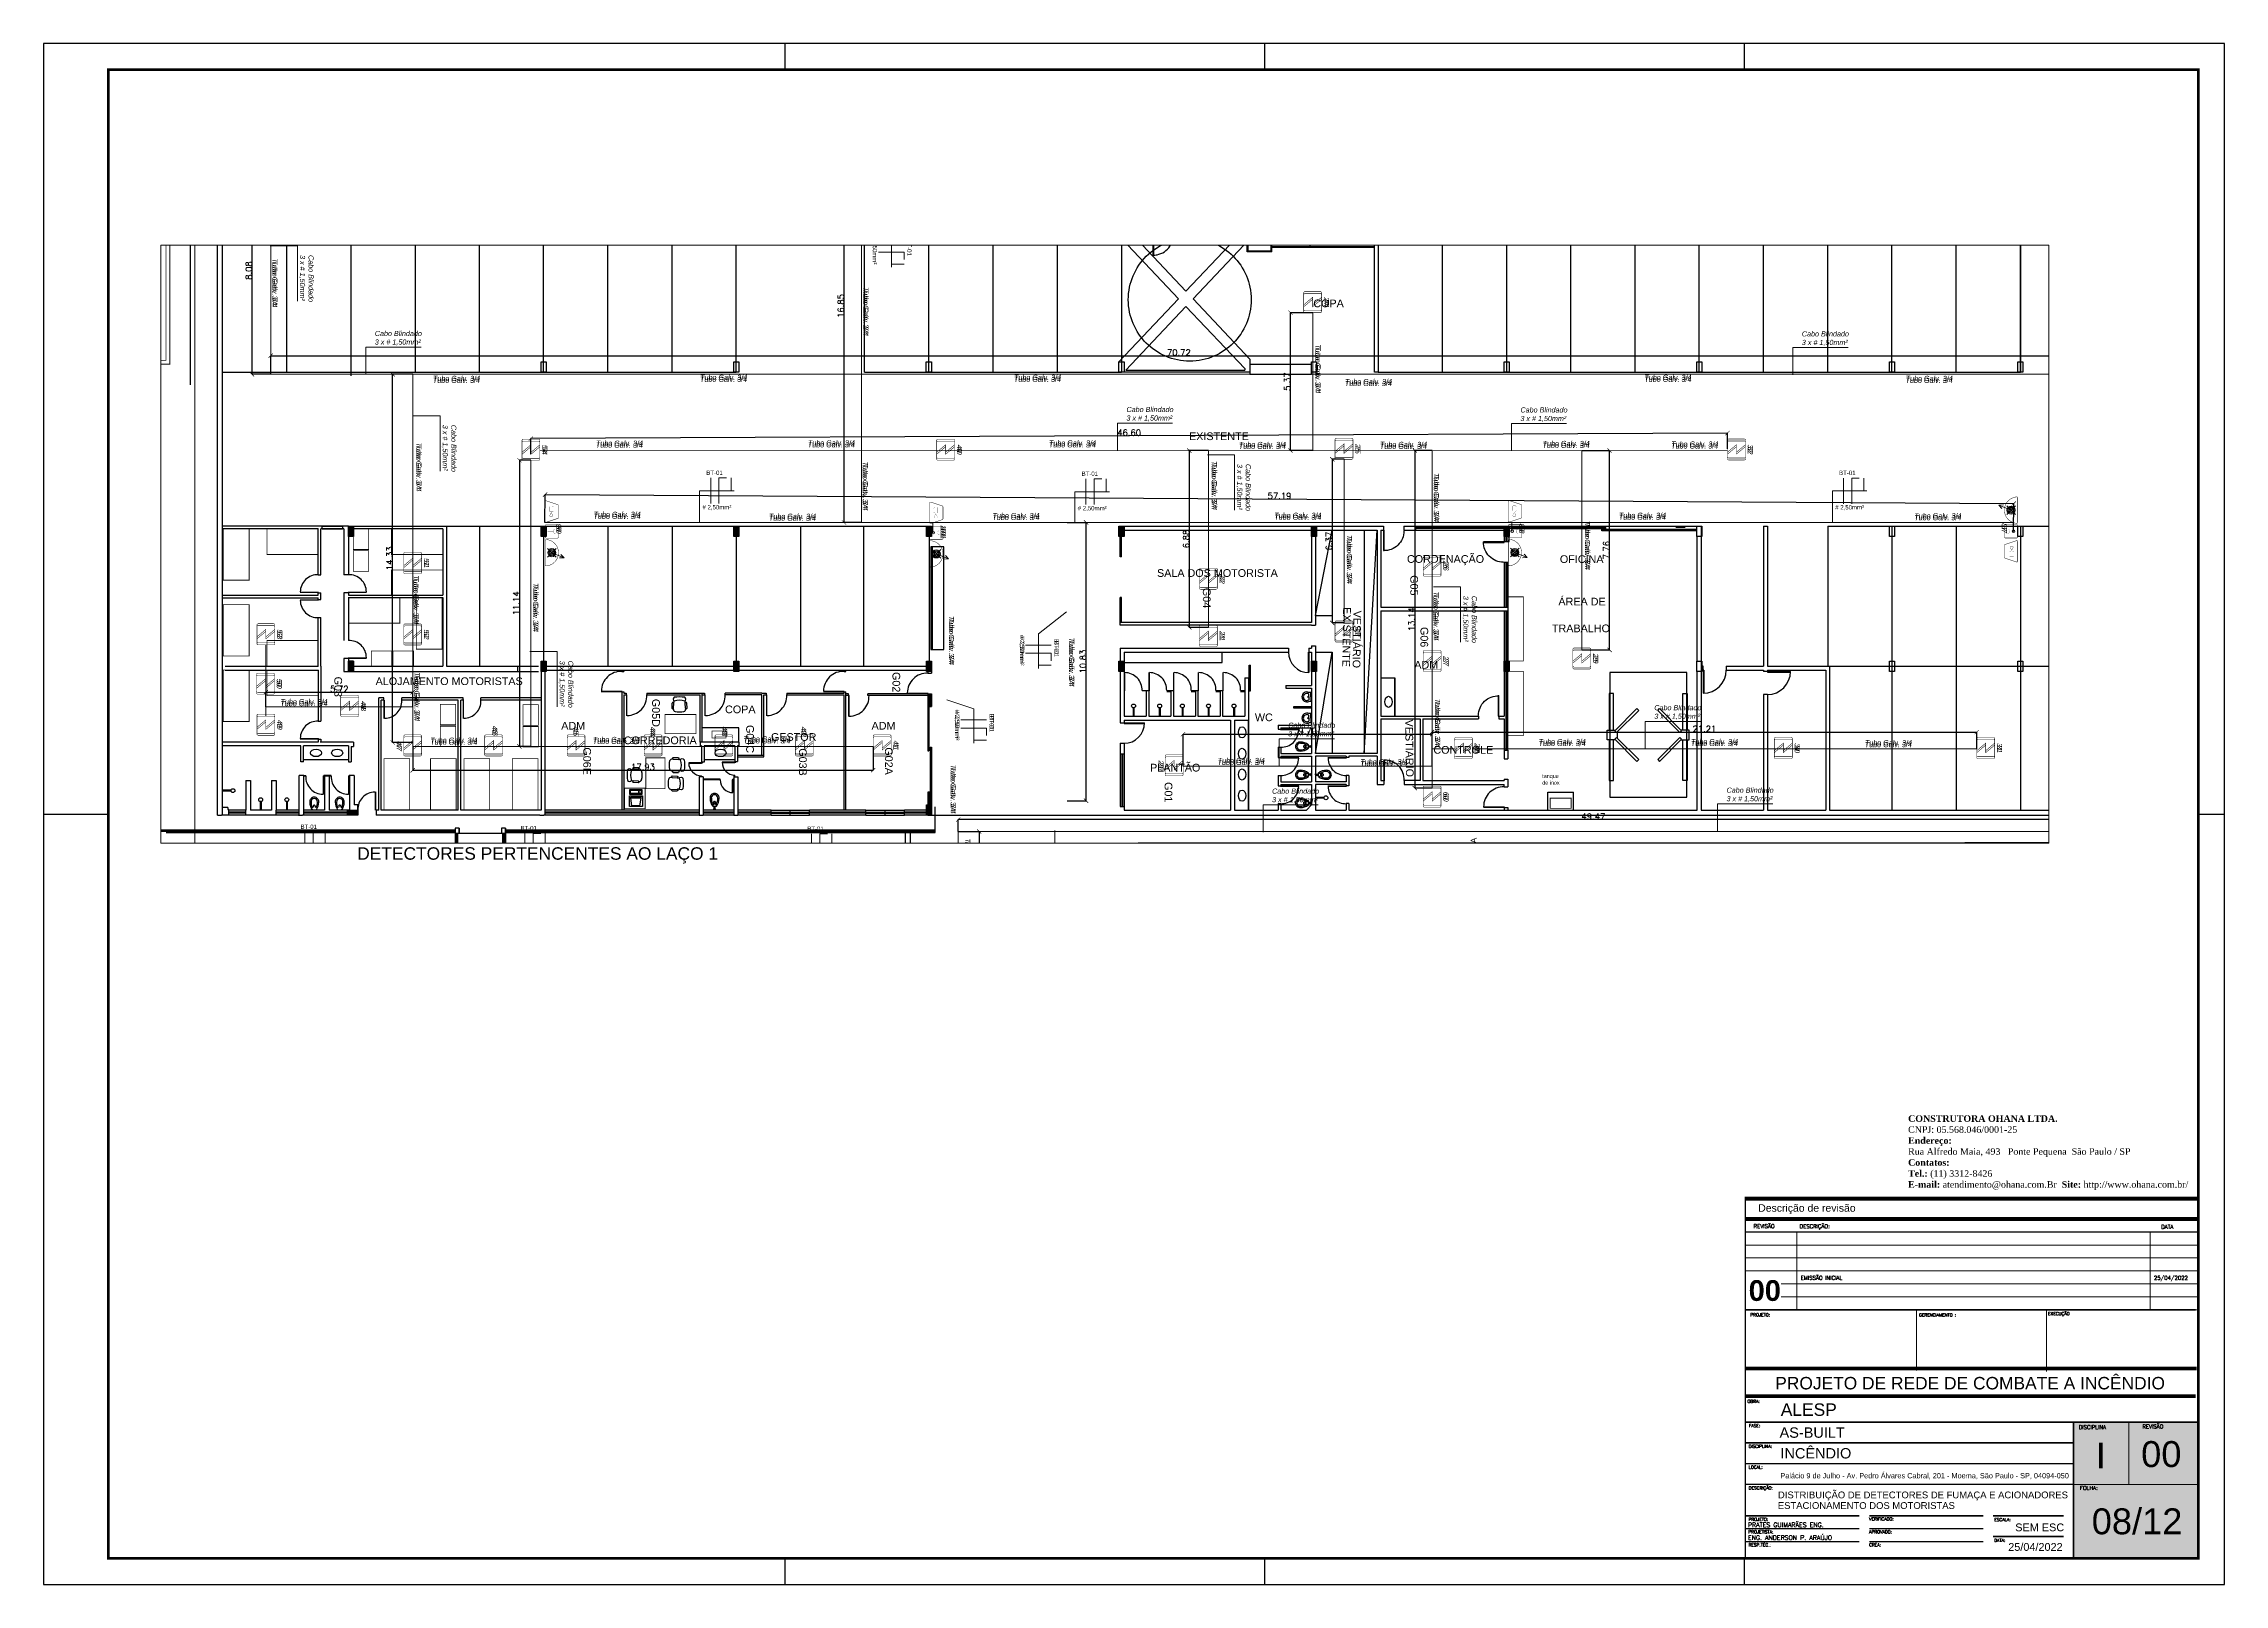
# Paper-space layout 'ESTACIONAMENTO' of a CAD drawing. Header units: metres, sheet in millimetres. Extents: x -243 to 598, y 5 to 599.
# The model-space entities are those that its viewports show. They can reach past a viewport. Long polylines and large blocks are cut down to what shows.
import ezdxf
from ezdxf.enums import TextEntityAlignment as Align

# ---------------------------------------------------------------- set-up
doc = ezdxf.new("R2010")
doc.units = ezdxf.units.M
doc.linetypes.add('LIN0', pattern=[0])
doc.layers.get('0').update_dxf_attribs({"color": 251})
doc.layers.get('Defpoints').update_dxf_attribs({"color": 251})
doc.layers.add('00 - TELHA', color=5, linetype='Continuous', lineweight=20)
for name, color, linetype in [('ARQ-FOLHA', 250, 'Continuous'), ('CX', 251, 'Continuous'), ('DET. FUMAÇA', 1, 'Continuous'), ('Div', 251, 'Continuous'), ('K-folha', 5, 'Continuous'), ('Mob', 251, 'Continuous'), ('Pis', 251, 'Continuous')]:
    doc.layers.add(name, color=color, linetype=linetype)
doc.layers.add('hachura', color=251, linetype='LIN0', plot=False)
doc.layers.get('hachura').freeze()
doc.styles.add('ARIAL', font='arial.ttf')
doc.styles.add('ARIAL2', font='arial.ttf')
doc.styles.add('COTA', font='simplex.shx')
doc.styles.add('DESTAQUE', font='arial.ttf', dxfattribs={"height": 0.4})
doc.styles.add('K-Folha000', font='sanssb__.ttf')
doc.styles.add('K-Folha001', font='romans.shx')
doc.styles.add('K-Folha002', font='sanss___.ttf')
doc.styles.add('ROMANS', font='romans.shx', dxfattribs={"width": 0.9, "height": 0.07})
doc.styles.get("Standard").update_dxf_attribs({"font": 'arial.ttf', "height": 0.3})
doc.styles.add('style2', font='arial.ttf', dxfattribs={"height": 0.45})
doc.dimstyles.new('EXEC_75', dxfattribs={"dimscale": 75, "dimtxt": 0.0032, "dimasz": 0.0022, "dimexe": 0, "dimexo": 0, "dimgap": 5e-05, "dimtad": 1, "dimzin": 4, "dimdsep": 46, "dimtxsty": 'COTA', "dimblk": 'ARCHTICK', "dimcen": 0, "dimclrd": 1, "dimclre": 1, "dimclrt": 2, "dimazin": 0, "dimtfac": 1, "dimtix": 1, "dimtmove": 2, "dimatfit": 3, "dimldrblk": 'DOT', "dimfxl": 1, "dimtvp": 1, "dimtolj": 1, "dimtzin": 0, "dimarcsym": 0})

# ---------------------------------------------------------------- blocks, each defined once
blk = doc.blocks.new('FOLHA A1')
at = {"layer": 'ARQ-FOLHA'}
for p, q in [((841, 0), (0, 0)), ((0, 0), (0, -594)), ((286, -10), (286, 0)), ((471, -10), (471, 0)), ((656, -10), (656, 0)), ((841, -594), (841, 0)), ((0, -297), (25, -297)), ((831, -297), (841, -297)), ((286, -594), (286, -584)), ((471, -594), (471, -584)), ((656, -594), (656, -584)), ((0, -594), (841, -594))]:
    blk.add_line(p, q, dxfattribs=at)
at = {"layer": 'ARQ-FOLHA', "const_width": 1}
blk.add_lwpolyline([(25, -10), (25, -584), (831, -584), (831, -10), (25, -10)], dxfattribs=at)
blk = doc.blocks.new('porta .8')
at = {"layer": 'CX', "ltscale": 8}
blk.add_lwpolyline([(0.03, 0), (0, 0), (0, 0.8), (0.03, 0.8)], close=True, dxfattribs=at)
at = {"layer": 'CX', "color": 1, "ltscale": 8}
blk.add_arc((0.029, 0.03), 0.771, 0, 92.18938, dxfattribs=at)
blk = doc.blocks.new('PILAR')
for p, q in [((-0.1, 0.2), (0.1, 0.2)), ((-0.1, -0.2), (-0.1, 0.2)), ((0.1, 0.2), (0.1, -0.2)), ((0.1, -0.2), (-0.1, -0.2))]:
    blk.add_line(p, q)
blk.add_solid([(-0.1, -0.2), (-0.1, 0.2), (0.1, -0.2), (0.1, 0.2)])
blk = doc.blocks.new('Detector de fumaça')
at = {"layer": 'DET. FUMAÇA', "linetype": 'Continuous', "lineweight": 15, "const_width": 0.0187}
blk.add_lwpolyline([(774.599, 539.816), (775.249, 539.816, -0.414214), (775.296, 539.769), (775.296, 539.167, -0.414214), (775.249, 539.12), (774.599, 539.12, -0.414214), (774.553, 539.167), (774.553, 539.769, -0.414214)], format="xyb", close=True, dxfattribs=at)
blk.add_lwpolyline([(774.773, 539.816), (775.064, 539.468), (774.773, 539.468), (775.064, 539.12)], dxfattribs=at)
blk = doc.blocks.new('WEW')
at = {"color": 1, "lineweight": 0, "true_color": 0xe60000}
for p, q in [((1781.244, 994.005), (1781.439, 994.482)), ((1781.439, 994.482), (1781.308, 994.36)), ((1781.439, 994.482), (1781.447, 994.302)), ((1781.075, 994.175), (1781.413, 993.836)), ((1781.413, 994.175), (1781.075, 993.836))]:
    blk.add_line(p, q, dxfattribs=at)
at = {"color": 1, "true_color": 0xe60000, "const_width": 0.0172}
for points in [[(1779.259, 993.747), (1780.023, 993.747, 0.511918), (1780.056, 993.793), (1779.907, 994.24, 0.322823), (1779.874, 994.263), (1779.408, 994.263, 0.322823), (1779.375, 994.24), (1779.226, 993.793, 0.511918)], [(1780.193, 994.263), (1780.641, 994.263, -0.414214), (1780.675, 994.229), (1780.675, 993.782, -0.414214), (1780.641, 993.747), (1780.193, 993.747, -0.414214), (1780.159, 993.782), (1780.159, 994.229, -0.414214)], [(1780.764, 993.748), (1781.724, 993.748, 0.435311), (1781.759, 993.784, 0.930949), (1780.73, 993.784, 0.435311)]]:
    blk.add_lwpolyline(points, format="xyb", close=True, dxfattribs=at)
at = {"color": 1, "true_color": 0xe60000, "const_width": 0.0086}
for points in [[(1779.463, 994.06), (1779.617, 994.06), (1779.652, 994.026), (1779.652, 993.936), (1779.617, 993.902), (1779.463, 993.902), (1779.428, 993.936), (1779.428, 994.026)], [(1779.832, 993.936), (1779.832, 994.026), (1779.802, 994.044), (1779.679, 993.981), (1779.802, 993.918)]]:
    blk.add_lwpolyline(points, close=True, dxfattribs=at)
for points in [[(1780.336, 994.135), (1780.338, 994.117), (1780.344, 994.099), (1780.351, 994.088), (1780.365, 994.073), (1780.373, 994.067), (1780.386, 994.06), (1780.397, 994.057), (1780.413, 994.055), (1780.421, 994.055), (1780.431, 994.056), (1780.45, 994.062), (1780.464, 994.07), (1780.477, 994.082), (1780.488, 994.096), (1780.494, 994.11), (1780.497, 994.122), (1780.498, 994.13), (1780.498, 994.136)], [(1780.417, 993.837), (1780.417, 994.055)]]:
    blk.add_lwpolyline(points, dxfattribs=at)
at = {"color": 1, "lineweight": 0, "true_color": 0xe60000}
for radius in [0.158, 0.119, 0.0774]:
    blk.add_circle((1781.244, 994.005), radius, dxfattribs=at)
blk = doc.blocks.new('rett')
at = {"color": 2, "linetype": 'Continuous', "lineweight": 15}
blk.add_line((813.966, 2203), (814.262, 2203), dxfattribs=at)
at = {"layer": 'Div', "color": 2, "linetype": 'Continuous', "lineweight": 15}
for p, q in [((813.645, 2202.003), (813.645, 2203)), ((813.966, 2202.003), (813.966, 2203)), ((814.435, 2202.502), (814.435, 2203))]:
    blk.add_line(p, q, dxfattribs=at)
blk.add_lwpolyline([(813.214, 2201.295), (813.214, 2202.502), (814.56, 2202.502)], dxfattribs=at)
at = {"layer": 'Div', "color": 2, "linetype": 'Continuous', "lineweight": 15, "char_height": 0.1683, "attachment_point": 1}
for s, insert in [('\\pxqc;\\PBT-01{\\fArial|b0|i1|c0|p34;  }', (808.19, 2203.569)), ('\\pxqc;\\P\\pi-0.92701,l1.92701,t1.92701;#^I2,50mm²', (808.198, 2202.227))]:
    blk.add_mtext_dynamic_manual_height_columns(s, width=11.20762, gutter_width=2.104, heights=[0], dxfattribs=dict(at, insert=insert))
blk = doc.blocks.new('derw')
at = {"layer": 'Div', "color": 2, "linetype": 'Continuous', "lineweight": 15}
blk.add_lwpolyline([(814.419, 2191.53), (814.419, 2192.589), (816.571, 2192.589)], dxfattribs=at)
at = {"layer": 'Div', "color": 2, "linetype": 'Continuous', "lineweight": 15, "insert": (814.772, 2193.224), "char_height": 0.2, "attachment_point": 1}
blk.add_mtext_dynamic_manual_height_columns('{\\fArial|b0|i1|c0|p34;Cabo Blindado \\P3 x # 1,50mm²}', width=13.3188, gutter_width=2.5, heights=[0], dxfattribs=at)
blk = doc.blocks.new('_ARCHTICK')
at = {"color": 0, "linetype": 'ByBlock', "const_width": 0.15}
blk.add_lwpolyline([(-0.5, -0.5), (0.5, 0.5)], dxfattribs=at)
blk = doc.blocks.new('*D119')
at = {"color": 1, "linetype": 'Continuous', "lineweight": -2, "transparency": 16777216}
for p, q in [((2894.283, 1436.6), (2893.608, 1436.6)), ((2893.608, 1436.6), (2893.608, 1419.745)), ((2894.283, 1419.745), (2893.608, 1419.745))]:
    blk.add_line(p, q, dxfattribs=at)
at = {"layer": 'Defpoints', "color": 0, "transparency": 16777216}
for p in [(2894.283, 1436.6), (2893.608, 1419.745), (2894.283, 1419.745)]:
    blk.add_point(p, dxfattribs=at)
at = {"color": 1, "lineweight": -2, "transparency": 16777216, "xscale": 0.165, "yscale": 0.165, "zscale": 0.165}
for p, rotation in [((2893.608, 1436.6), 90), ((2893.608, 1419.745), 270)]:
    blk.add_blockref('_ARCHTICK', p, dxfattribs=dict(at, rotation=rotation))
at = {"color": 2, "lineweight": 15, "transparency": 16777216, "insert": (2893.484, 1428.173), "char_height": 0.24, "attachment_point": 5, "rotation": 90, "style": 'COTA'}
blk.add_mtext('\\A1;16.85', dxfattribs=at)
blk = doc.blocks.new('_Dot')
at = {"color": 0, "linetype": 'ByBlock', "lineweight": -2}
blk.add_line((-0.5, 0), (-1, 0), dxfattribs=at)
at = {"color": 0, "linetype": 'ByBlock', "const_width": 0.5}
blk.add_lwpolyline([(-0.25, 0, 1), (0.25, 0, 1)], format="xyb", close=True, dxfattribs=at)
blk = doc.blocks.new('*D120')
at = {"color": 1, "linetype": 'Continuous', "lineweight": -2, "transparency": 16777216}
for p, q in [((2871.287, 1425.514), (2871.287, 1426.238)), ((2871.287, 1426.238), (2942.006, 1426.238)), ((2942.006, 1425.514), (2942.006, 1426.238))]:
    blk.add_line(p, q, dxfattribs=at)
at = {"layer": 'Defpoints', "color": 0, "transparency": 16777216}
for p in [(2942.006, 1426.238), (2871.287, 1425.514), (2942.006, 1425.514)]:
    blk.add_point(p, dxfattribs=at)
at = {"color": 1, "lineweight": -2, "transparency": 16777216, "xscale": 0.165, "yscale": 0.165, "zscale": 0.165, "rotation": 180}
blk.add_blockref('_ARCHTICK', (2871.287, 1426.238), dxfattribs=at)
at = {"color": 1, "lineweight": -2, "transparency": 16777216, "xscale": 0.165, "yscale": 0.165, "zscale": 0.165}
blk.add_blockref('_ARCHTICK', (2942.006, 1426.238), dxfattribs=at)
at = {"color": 2, "lineweight": 15, "transparency": 16777216, "insert": (2906.646, 1426.361), "char_height": 0.24, "attachment_point": 5, "style": 'COTA'}
blk.add_mtext('\\A1;70.72', dxfattribs=at)
blk = doc.blocks.new('*D121')
at = {"color": 1, "linetype": 'Continuous', "lineweight": -2, "transparency": 16777216}
for p, q in [((2911.857, 1427.912), (2910.993, 1427.912)), ((2910.993, 1422.545), (2910.993, 1427.912)), ((2911.857, 1422.545), (2910.993, 1422.545))]:
    blk.add_line(p, q, dxfattribs=at)
at = {"layer": 'Defpoints', "color": 0, "transparency": 16777216}
for p in [(2910.993, 1427.912), (2911.857, 1427.912), (2911.857, 1422.545)]:
    blk.add_point(p, dxfattribs=at)
at = {"color": 1, "lineweight": -2, "transparency": 16777216, "xscale": 0.165, "yscale": 0.165, "zscale": 0.165}
for p, rotation in [((2910.993, 1427.912), 90), ((2910.993, 1422.545), 270)]:
    blk.add_blockref('_ARCHTICK', p, dxfattribs=dict(at, rotation=rotation))
at = {"color": 2, "lineweight": 15, "transparency": 16777216, "insert": (2910.869, 1425.228), "char_height": 0.24, "attachment_point": 5, "rotation": 90, "style": 'COTA'}
blk.add_mtext('\\A1;5.37', dxfattribs=at)
blk = doc.blocks.new('*D131')
at = {"color": 1, "linetype": 'Continuous', "lineweight": -2, "transparency": 16777216}
for p, q in [((2898.053, 1407.716), (2898.053, 1408.178)), ((2947.522, 1408.178), (2898.053, 1408.178)), ((2947.522, 1407.716), (2947.522, 1408.178))]:
    blk.add_line(p, q, dxfattribs=at)
at = {"layer": 'Defpoints', "color": 0, "transparency": 16777216}
for p in [(2898.053, 1408.178), (2898.053, 1407.716), (2947.522, 1407.716)]:
    blk.add_point(p, dxfattribs=at)
at = {"color": 1, "lineweight": -2, "transparency": 16777216, "xscale": 0.165, "yscale": 0.165, "zscale": 0.165, "rotation": 180}
blk.add_blockref('_ARCHTICK', (2898.053, 1408.178), dxfattribs=at)
at = {"color": 1, "lineweight": -2, "transparency": 16777216, "xscale": 0.165, "yscale": 0.165, "zscale": 0.165}
blk.add_blockref('_ARCHTICK', (2947.522, 1408.178), dxfattribs=at)
at = {"color": 2, "lineweight": 15, "transparency": 16777216, "insert": (2922.787, 1408.302), "char_height": 0.24, "attachment_point": 5, "style": 'COTA'}
blk.add_mtext('\\A1;49.47', dxfattribs=at)
blk = doc.blocks.new('*D132')
at = {"color": 1, "linetype": 'Continuous', "lineweight": -2, "transparency": 16777216}
for p, q in [((2916.507, 1410.928), (2916.507, 1411.589)), ((2916.507, 1411.589), (2937.716, 1411.589)), ((2937.716, 1410.928), (2937.716, 1411.589))]:
    blk.add_line(p, q, dxfattribs=at)
at = {"layer": 'Defpoints', "color": 0, "transparency": 16777216}
for p in [(2937.716, 1411.589), (2916.507, 1410.928), (2937.716, 1410.928)]:
    blk.add_point(p, dxfattribs=at)
at = {"color": 1, "lineweight": -2, "transparency": 16777216, "xscale": 0.165, "yscale": 0.165, "zscale": 0.165, "rotation": 180}
blk.add_blockref('_ARCHTICK', (2916.507, 1411.589), dxfattribs=at)
at = {"color": 1, "lineweight": -2, "transparency": 16777216, "xscale": 0.165, "yscale": 0.165, "zscale": 0.165}
blk.add_blockref('_ARCHTICK', (2937.716, 1411.589), dxfattribs=at)
at = {"color": 2, "lineweight": 15, "transparency": 16777216, "insert": (2927.112, 1411.712), "char_height": 0.24, "attachment_point": 5, "style": 'COTA'}
blk.add_mtext('\\A1;21.21', dxfattribs=at)
blk = doc.blocks.new('*D133')
at = {"color": 1, "linetype": 'Continuous', "lineweight": -2, "transparency": 16777216}
for p, q in [((2922.338, 1422.548), (2923.417, 1422.548)), ((2923.417, 1414.784), (2923.417, 1422.548)), ((2922.338, 1414.784), (2923.417, 1414.784))]:
    blk.add_line(p, q, dxfattribs=at)
at = {"layer": 'Defpoints', "color": 0, "transparency": 16777216}
for p in [(2922.338, 1422.548), (2923.417, 1422.548), (2922.338, 1414.784)]:
    blk.add_point(p, dxfattribs=at)
at = {"color": 1, "lineweight": -2, "transparency": 16777216, "xscale": 0.165, "yscale": 0.165, "zscale": 0.165}
for p, rotation in [((2923.417, 1422.548), 90), ((2923.417, 1414.784), 270)]:
    blk.add_blockref('_ARCHTICK', p, dxfattribs=dict(at, rotation=rotation))
at = {"color": 2, "lineweight": 15, "transparency": 16777216, "insert": (2923.293, 1418.666), "char_height": 0.24, "attachment_point": 5, "rotation": 90, "style": 'COTA'}
blk.add_mtext('\\A1;7.76', dxfattribs=at)
blk = doc.blocks.new('*D134')
at = {"color": 1, "linetype": 'Continuous', "lineweight": -2, "transparency": 16777216}
for p, q in [((2916.507, 1422.546), (2915.835, 1422.546)), ((2915.835, 1422.546), (2915.835, 1409.407)), ((2916.507, 1409.407), (2915.835, 1409.407))]:
    blk.add_line(p, q, dxfattribs=at)
at = {"layer": 'Defpoints', "color": 0, "transparency": 16777216}
for p in [(2916.507, 1422.546), (2915.835, 1409.407), (2916.507, 1409.407)]:
    blk.add_point(p, dxfattribs=at)
at = {"color": 1, "lineweight": -2, "transparency": 16777216, "xscale": 0.165, "yscale": 0.165, "zscale": 0.165}
for p, rotation in [((2915.835, 1422.546), 90), ((2915.835, 1409.407), 270)]:
    blk.add_blockref('_ARCHTICK', p, dxfattribs=dict(at, rotation=rotation))
at = {"color": 2, "lineweight": 15, "transparency": 16777216, "insert": (2915.711, 1415.977), "char_height": 0.24, "attachment_point": 5, "rotation": 90, "style": 'COTA'}
blk.add_mtext('\\A1;13.14', dxfattribs=at)
blk = doc.blocks.new('*D135')
at = {"color": 1, "linetype": 'Continuous', "lineweight": -2, "transparency": 16777216}
for p, q in [((2913.077, 1422.205), (2912.617, 1422.205)), ((2912.617, 1422.205), (2912.617, 1415.835)), ((2913.077, 1415.835), (2912.617, 1415.835))]:
    blk.add_line(p, q, dxfattribs=at)
at = {"layer": 'Defpoints', "color": 0, "transparency": 16777216}
for p in [(2913.077, 1422.205), (2912.617, 1415.835), (2913.077, 1415.835)]:
    blk.add_point(p, dxfattribs=at)
at = {"color": 1, "lineweight": -2, "transparency": 16777216, "xscale": 0.165, "yscale": 0.165, "zscale": 0.165}
for p, rotation in [((2912.617, 1422.205), 90.00000000000409), ((2912.617, 1415.835), 270.0000000000041)]:
    blk.add_blockref('_ARCHTICK', p, dxfattribs=dict(at, rotation=rotation))
at = {"color": 2, "lineweight": 15, "transparency": 16777216, "insert": (2912.493, 1419.02), "char_height": 0.24, "attachment_point": 5, "rotation": 90, "style": 'COTA'}
blk.add_mtext('\\A1;6.37', dxfattribs=at)
blk = doc.blocks.new('*D136')
at = {"color": 1, "linetype": 'Continuous', "lineweight": -2, "transparency": 16777216}
for p, q in [((2907.796, 1422.545), (2907.054, 1422.545)), ((2907.054, 1422.545), (2907.054, 1415.662)), ((2907.796, 1415.662), (2907.054, 1415.662))]:
    blk.add_line(p, q, dxfattribs=at)
at = {"layer": 'Defpoints', "color": 0, "transparency": 16777216}
for p in [(2907.796, 1422.545), (2907.054, 1415.662), (2907.796, 1415.662)]:
    blk.add_point(p, dxfattribs=at)
at = {"color": 1, "lineweight": -2, "transparency": 16777216, "xscale": 0.165, "yscale": 0.165, "zscale": 0.165}
for p, rotation in [((2907.054, 1422.545), 90), ((2907.054, 1415.662), 270)]:
    blk.add_blockref('_ARCHTICK', p, dxfattribs=dict(at, rotation=rotation))
at = {"color": 2, "lineweight": 15, "transparency": 16777216, "insert": (2906.93, 1419.103), "char_height": 0.24, "attachment_point": 5, "rotation": 90, "style": 'COTA'}
blk.add_mtext('\\A1;6.88', dxfattribs=at)
blk = doc.blocks.new('*D137')
at = {"color": 1, "linetype": 'Continuous', "lineweight": -2, "transparency": 16777216}
for p, q in [((2928.01, 1423.227), (2881.415, 1423.009)), ((2928.013, 1422.617), (2928.01, 1423.227)), ((2881.418, 1422.399), (2881.415, 1423.009))]:
    blk.add_line(p, q, dxfattribs=at)
at = {"layer": 'Defpoints', "color": 0, "transparency": 16777216}
for p in [(2881.415, 1423.009), (2881.418, 1422.399), (2928.013, 1422.617)]:
    blk.add_point(p, dxfattribs=at)
at = {"color": 1, "lineweight": -2, "transparency": 16777216, "xscale": 0.165, "yscale": 0.165, "zscale": 0.165}
for p, rotation in [((2928.01, 1423.227), 0.2676024651313921), ((2881.415, 1423.009), 180.2676024651314)]:
    blk.add_blockref('_ARCHTICK', p, dxfattribs=dict(at, rotation=rotation))
at = {"color": 2, "lineweight": 15, "transparency": 16777216, "insert": (2904.712, 1423.242), "char_height": 0.24, "attachment_point": 5, "rotation": 0.2676, "style": 'COTA'}
blk.add_mtext('\\A1;46.60', dxfattribs=at)
blk = doc.blocks.new('*D138')
at = {"color": 1, "linetype": 'Continuous', "lineweight": -2, "transparency": 16777216}
for p, q in [((2881.418, 1422.168), (2880.968, 1422.168)), ((2880.968, 1422.168), (2880.968, 1411.029)), ((2881.418, 1411.029), (2880.968, 1411.029))]:
    blk.add_line(p, q, dxfattribs=at)
at = {"layer": 'Defpoints', "color": 0, "transparency": 16777216}
for p in [(2881.418, 1422.168), (2880.968, 1411.029), (2881.418, 1411.029)]:
    blk.add_point(p, dxfattribs=at)
at = {"color": 1, "lineweight": -2, "transparency": 16777216, "xscale": 0.165, "yscale": 0.165, "zscale": 0.165}
for p, rotation in [((2880.968, 1422.168), 90), ((2880.968, 1411.029), 270)]:
    blk.add_blockref('_ARCHTICK', p, dxfattribs=dict(at, rotation=rotation))
at = {"color": 2, "lineweight": 15, "transparency": 16777216, "insert": (2880.844, 1416.598), "char_height": 0.24, "attachment_point": 5, "rotation": 90, "style": 'COTA'}
blk.add_mtext('\\A1;11.14', dxfattribs=at)
blk = doc.blocks.new('*D139')
at = {"color": 1, "linetype": 'Continuous', "lineweight": -2, "transparency": 16777216}
for p, q in [((2876.814, 1411.029), (2876.814, 1410.103)), ((2894.746, 1411.029), (2894.746, 1410.103)), ((2876.814, 1410.103), (2894.746, 1410.103))]:
    blk.add_line(p, q, dxfattribs=at)
at = {"layer": 'Defpoints', "color": 0, "transparency": 16777216}
for p in [(2876.814, 1411.029), (2894.746, 1411.029), (2894.746, 1410.103)]:
    blk.add_point(p, dxfattribs=at)
at = {"color": 1, "lineweight": -2, "transparency": 16777216, "xscale": 0.165, "yscale": 0.165, "zscale": 0.165, "rotation": 180}
blk.add_blockref('_ARCHTICK', (2876.814, 1410.103), dxfattribs=at)
at = {"color": 1, "lineweight": -2, "transparency": 16777216, "xscale": 0.165, "yscale": 0.165, "zscale": 0.165}
blk.add_blockref('_ARCHTICK', (2894.746, 1410.103), dxfattribs=at)
at = {"color": 2, "lineweight": 15, "transparency": 16777216, "insert": (2885.78, 1410.226), "char_height": 0.24, "attachment_point": 5, "style": 'COTA'}
blk.add_mtext('\\A1;17.93', dxfattribs=at)
blk = doc.blocks.new('*D140')
at = {"color": 1, "linetype": 'Continuous', "lineweight": -2, "transparency": 16777216}
for p, q in [((2876.814, 1425.514), (2876.034, 1425.514)), ((2876.034, 1411.18), (2876.034, 1425.514)), ((2876.814, 1411.18), (2876.034, 1411.18))]:
    blk.add_line(p, q, dxfattribs=at)
at = {"layer": 'Defpoints', "color": 0, "transparency": 16777216}
for p in [(2876.034, 1425.514), (2876.814, 1425.514), (2876.814, 1411.18)]:
    blk.add_point(p, dxfattribs=at)
at = {"color": 1, "lineweight": -2, "transparency": 16777216, "xscale": 0.165, "yscale": 0.165, "zscale": 0.165}
for p, rotation in [((2876.034, 1425.514), 90), ((2876.034, 1411.18), 270)]:
    blk.add_blockref('_ARCHTICK', p, dxfattribs=dict(at, rotation=rotation))
at = {"color": 2, "lineweight": 15, "transparency": 16777216, "insert": (2875.911, 1418.347), "char_height": 0.24, "attachment_point": 5, "rotation": 90, "style": 'COTA'}
blk.add_mtext('\\A1;14.33', dxfattribs=at)
blk = doc.blocks.new('*D141')
at = {"color": 1, "linetype": 'Continuous', "lineweight": -2, "transparency": 16777216}
for p, q in [((2871.097, 1412.564), (2871.097, 1413.139)), ((2871.097, 1413.139), (2876.814, 1413.139)), ((2876.814, 1412.564), (2876.814, 1413.139))]:
    blk.add_line(p, q, dxfattribs=at)
at = {"layer": 'Defpoints', "color": 0, "transparency": 16777216}
for p in [(2876.814, 1413.139), (2871.097, 1412.564), (2876.814, 1412.564)]:
    blk.add_point(p, dxfattribs=at)
at = {"color": 1, "lineweight": -2, "transparency": 16777216, "xscale": 0.165, "yscale": 0.165, "zscale": 0.165, "rotation": 180}
blk.add_blockref('_ARCHTICK', (2871.097, 1413.139), dxfattribs=at)
at = {"color": 1, "lineweight": -2, "transparency": 16777216, "xscale": 0.165, "yscale": 0.165, "zscale": 0.165}
blk.add_blockref('_ARCHTICK', (2876.814, 1413.139), dxfattribs=at)
at = {"color": 2, "lineweight": 15, "transparency": 16777216, "insert": (2873.955, 1413.263), "char_height": 0.24, "attachment_point": 5, "style": 'COTA'}
blk.add_mtext('\\A1;5.72', dxfattribs=at)
blk = doc.blocks.new('*D142')
at = {"color": 1, "linetype": 'Continuous', "lineweight": -2, "transparency": 16777216}
for p, q in [((2881.964, 1419.745), (2881.97, 1420.829)), ((2881.97, 1420.829), (2939.157, 1420.487)), ((2939.15, 1419.403), (2939.157, 1420.487))]:
    blk.add_line(p, q, dxfattribs=at)
at = {"layer": 'Defpoints', "color": 0, "transparency": 16777216}
for p in [(2939.157, 1420.487), (2881.964, 1419.745), (2939.15, 1419.403)]:
    blk.add_point(p, dxfattribs=at)
at = {"color": 1, "lineweight": -2, "transparency": 16777216, "xscale": 0.165, "yscale": 0.165, "zscale": 0.165}
for p, rotation in [((2881.97, 1420.829), 179.6570397926686), ((2939.157, 1420.487), 359.6570397926686)]:
    blk.add_blockref('_ARCHTICK', p, dxfattribs=dict(at, rotation=rotation))
at = {"color": 2, "lineweight": 15, "transparency": 16777216, "insert": (2910.564, 1420.782), "char_height": 0.24, "attachment_point": 5, "rotation": 359.65704, "style": 'COTA'}
blk.add_mtext('\\A1;57.19', dxfattribs=at)
blk = doc.blocks.new('*D143')
at = {"color": 1, "linetype": 'Continuous', "lineweight": -2, "transparency": 16777216}
for p, q in [((2902.297, 1419.745), (2903.034, 1419.745)), ((2903.034, 1408.913), (2903.034, 1419.745)), ((2902.297, 1408.913), (2903.034, 1408.913))]:
    blk.add_line(p, q, dxfattribs=at)
at = {"layer": 'Defpoints', "color": 0, "transparency": 16777216}
for p in [(2902.297, 1419.745), (2903.034, 1419.745), (2902.297, 1408.913)]:
    blk.add_point(p, dxfattribs=at)
at = {"color": 1, "lineweight": -2, "transparency": 16777216, "xscale": 0.165, "yscale": 0.165, "zscale": 0.165}
for p, rotation in [((2903.034, 1419.745), 90), ((2903.034, 1408.913), 270)]:
    blk.add_blockref('_ARCHTICK', p, dxfattribs=dict(at, rotation=rotation))
at = {"color": 2, "lineweight": 15, "transparency": 16777216, "insert": (2902.91, 1414.329), "char_height": 0.24, "attachment_point": 5, "rotation": 90, "style": 'COTA'}
blk.add_mtext('\\A1;10.83', dxfattribs=at)
blk = doc.blocks.new('*D144')
at = {"color": 1, "linetype": 'Continuous', "lineweight": -2, "transparency": 16777216}
for p, q in [((2898.053, 1407.716), (2898.873, 1407.716)), ((2898.873, 1407.716), (2898.873, 1404.734)), ((2898.053, 1404.734), (2898.873, 1404.734))]:
    blk.add_line(p, q, dxfattribs=at)
at = {"layer": 'Defpoints', "color": 0, "transparency": 16777216}
for p in [(2898.053, 1407.716), (2898.053, 1404.734), (2898.873, 1404.734)]:
    blk.add_point(p, dxfattribs=at)
at = {"color": 1, "lineweight": -2, "transparency": 16777216, "xscale": 0.165, "yscale": 0.165, "zscale": 0.165}
for p, rotation in [((2898.873, 1407.716), 90), ((2898.873, 1404.734), 270)]:
    blk.add_blockref('_ARCHTICK', p, dxfattribs=dict(at, rotation=rotation))
at = {"color": 2, "lineweight": 15, "transparency": 16777216, "insert": (2898.75, 1406.225), "char_height": 0.24, "attachment_point": 5, "rotation": 90, "style": 'COTA'}
blk.add_mtext('\\A1;2.98', dxfattribs=at)
blk = doc.blocks.new('*D153')
at = {"color": 1, "linetype": 'Continuous', "lineweight": -2, "transparency": 16777216}
for p, q in [((2871.3, 1433.592), (2870.556, 1433.592)), ((2870.556, 1433.592), (2870.556, 1425.514)), ((2871.287, 1425.514), (2870.556, 1425.514))]:
    blk.add_line(p, q, dxfattribs=at)
at = {"layer": 'Defpoints', "color": 0, "transparency": 16777216}
for p in [(2871.3, 1433.592), (2870.556, 1425.514), (2871.287, 1425.514)]:
    blk.add_point(p, dxfattribs=at)
at = {"color": 1, "lineweight": -2, "transparency": 16777216, "xscale": 0.165, "yscale": 0.165, "zscale": 0.165}
for p, rotation in [((2870.556, 1433.592), 90), ((2870.556, 1425.514), 270)]:
    blk.add_blockref('_ARCHTICK', p, dxfattribs=dict(at, rotation=rotation))
at = {"color": 2, "lineweight": 15, "transparency": 16777216, "insert": (2870.432, 1429.553), "char_height": 0.24, "attachment_point": 5, "rotation": 90, "style": 'COTA'}
blk.add_mtext('\\A1;8.08', dxfattribs=at)
blk = doc.blocks.new('*D154')
at = {"color": 1, "linetype": 'Continuous', "lineweight": -2, "transparency": 16777216}
for p, q in [((2906.81, 1410.254), (2906.81, 1411.506)), ((2906.81, 1411.506), (2916.507, 1411.506)), ((2916.507, 1410.254), (2916.507, 1411.506))]:
    blk.add_line(p, q, dxfattribs=at)
at = {"layer": 'Defpoints', "color": 0, "transparency": 16777216}
for p in [(2916.507, 1411.506), (2906.81, 1410.254), (2916.507, 1410.254)]:
    blk.add_point(p, dxfattribs=at)
at = {"color": 1, "lineweight": -2, "transparency": 16777216, "xscale": 0.165, "yscale": 0.165, "zscale": 0.165, "rotation": 180}
blk.add_blockref('_ARCHTICK', (2906.81, 1411.506), dxfattribs=at)
at = {"color": 1, "lineweight": -2, "transparency": 16777216, "xscale": 0.165, "yscale": 0.165, "zscale": 0.165}
blk.add_blockref('_ARCHTICK', (2916.507, 1411.506), dxfattribs=at)
at = {"color": 2, "lineweight": 15, "transparency": 16777216, "insert": (2911.659, 1411.63), "char_height": 0.24, "attachment_point": 5, "style": 'COTA'}
blk.add_mtext('\\A1;9.70', dxfattribs=at)
blk = doc.blocks.new('BACIA')
for p, q in [((-0.118, -0.489), (-0.136, -0.454)), ((-0.069, -0.15), (-0.074, -0.15)), ((-0.062, -0.15), (-0.069, -0.15)), ((-0.062, -0.092), (-0.062, -0.15)), ((0, -0.08), (-0.052, -0.08)), ((-0.044, -0.304), (-0.044, -0.4)), ((0.052, -0.08), (0, -0.08)), ((0.032, -0.115), (0, -0.115)), ((0.036, -0.142), (0.036, -0.131)), ((0.044, -0.4), (0.044, -0.304)), ((0.062, -0.15), (0.062, -0.092)), ((0.069, -0.15), (0.062, -0.15)), ((0.074, -0.15), (0.069, -0.15)), ((0.118, -0.489), (0.136, -0.454))]:
    blk.add_line(p, q)
for points in [[(-0.062, -0.15), (0, -0.15)], [(0.062, -0.15), (0, -0.15)]]:
    blk.add_lwpolyline(points)
blk.add_lwpolyline([(-0.044, -0.15, 0.380199), (-0.036, -0.142), (-0.036, -0.131, 0.087349), (-0.037, -0.127, -0.172037), (-0.037, -0.118, -0.102747), (-0.036, -0.116, -0.167994), (-0.032, -0.115), (0, -0.115)], format="xyb")
for centre, radius, start, end in [((0.055, -0.38), 0.243, 163.23781, 187.04527), ((0.06, -0.382), 0.248, 186.48302, 211.07304), ((0.145, -0.398), 0.335, 145.84762, 164.74752), ((-0.008, -0.384), 0.146, 149.70194, 190.44557), ((0.076, -0.369), 0.268, 211.68089, 231.83971), ((0.003, -0.383), 0.157, 190.02804, 206.92737), ((0.001, -0.386), 0.154, 90.24877, 150.34413), ((0.132, -0.391), 0.32, 131.94791, 145.53807), ((0.076, -0.369), 0.228, 211.68089, 231.83971), ((0, -0.461), 0.149, 233.00192, 270.12818), ((-0.075, -0.16), 0.0102, 88.30859, 135.24391), ((0, -0.461), 0.109, 233.00192, 270.12818), ((-0.051, -0.092), 0.0118, 93.68016, 181.29895), ((0, -0.356), 0.0683, 49.3118, 130.6882), ((-0.02, -0.4), 0.0241, 179.10946, 246.4896), ((0, -0.343), 0.0846, 249.22228, 290.77772), ((-0.001, -0.386), 0.154, 29.65587, 89.75123), ((0, -0.461), 0.109, 269.87182, 306.99808), ((0, -0.461), 0.149, 269.87182, 306.99808), ((0.02, -0.4), 0.0241, 293.5104, 0.89054), ((0.032, -0.122), 0.00666, 53.89771, 92.04285), ((0.032, -0.121), 0.00592, 22.59835, 46.06399), ((0.048, -0.132), 0.0119, 155.9796, 175.94792), ((0.044, -0.142), 0.00832, 182.0149, 265.28198), ((0.025, -0.123), 0.0131, 340.34184, 19.3875), ((0.051, -0.092), 0.0118, 358.70105, 86.31984), ((-0.076, -0.369), 0.228, 308.16029, 328.31911), ((0.075, -0.16), 0.0102, 44.75609, 91.69141), ((-0.132, -0.391), 0.32, 34.46193, 48.05209), ((-0.076, -0.369), 0.268, 308.16029, 328.31911), ((-0.145, -0.398), 0.335, 15.25248, 34.15238), ((0.008, -0.384), 0.146, 349.55443, 30.29806), ((-0.003, -0.383), 0.157, 333.07264, 349.97196), ((-0.06, -0.382), 0.248, 328.92696, 353.51698), ((-0.055, -0.38), 0.243, 352.95473, 16.76219)]:
    blk.add_arc(centre, radius, start, end)
blk = doc.blocks.new('A$C259F2AD5')
at = {"layer": 'Mob'}
for p, q in [((0, 0.63), (0, 0)), ((0, 0.63), (0.48, 0.63)), ((0, 0.63), (0.111, 0.338)), ((0, 0), (0.111, 0.292)), ((0.129, 0.338), (0.24, 0.63)), ((0.129, 0.292), (0.24, 0)), ((0.24, 0.63), (0.24, 0)), ((0.26, 0.63), (0.26, 0)), ((0.28, 0.63), (0.28, 0)), ((0.3, 0.63), (0.3, 0)), ((0.32, 0.63), (0.32, 0)), ((0.34, 0.63), (0.34, 0)), ((0.36, 0.63), (0.36, 0)), ((0.38, 0.63), (0.38, 0)), ((0.389, 0.63), (0.389, 0.532)), ((0.389, 0.532), (0.48, 0.532)), ((0.4, 0.532), (0.4, 0)), ((0.42, 0.532), (0.42, 0)), ((0.44, 0.532), (0.44, 0)), ((0.46, 0.532), (0.46, 0)), ((0.48, 0.63), (0.48, 0)), ((0, 0), (0.48, 0))]:
    blk.add_line(p, q, dxfattribs=at)
blk.add_circle((0.12, 0.315), 0.025, dxfattribs=at)
blk = doc.blocks.new('Cuba2-cz')
for p, q in [((-0.375, -0.145), (-0.375, -0.455)), ((-0.355, -0.125), (0.355, -0.125)), ((-0.355, -0.475), (0.355, -0.475)), ((-0.015, -0.145), (-0.015, -0.455)), ((0.015, -0.145), (0.015, -0.455)), ((0.375, -0.145), (0.375, -0.455))]:
    blk.add_line(p, q)
for centre in [(-0.195, -0.3), (0.195, -0.3)]:
    blk.add_circle(centre, 0.03)
for centre, start, end in [((-0.355, -0.145), 90, 180), ((-0.355, -0.455), 180, 270), ((-0.035, -0.145), 0, 90), ((-0.035, -0.455), 270, 0), ((0.035, -0.145), 90, 180), ((0.035, -0.455), 180, 270), ((0.355, -0.145), 0, 90), ((0.355, -0.455), 270, 0)]:
    blk.add_arc(centre, 0.02, start, end)
blk = doc.blocks.new('Gel_02')
for p, q in [((0, -0.5), (0, 0)), ((0, 0), (0.1, 0)), ((0.1, -0.55), (0.1, 0.05)), ((0.1, 0.05), (0.63, 0.05)), ((0.63, 0.05), (0.63, -0.55)), ((0.65, 0.025), (0.63, 0.025)), ((0.65, -0.55), (0.65, 0.05)), ((0.65, 0.05), (0.7, 0.05)), ((0.7, 0.05), (0.7, -0.55)), ((0.1, -0.5), (0, -0.5)), ((0.63, -0.55), (0.1, -0.55)), ((0.65, -0.525), (0.63, -0.525)), ((0.7, -0.55), (0.65, -0.55)), ((0.7, -0.47), (0.73, -0.47)), ((0.72, -0.49), (0.7, -0.49)), ((0.72, -0.53), (0.72, -0.49)), ((0.73, -0.53), (0.72, -0.53)), ((0.73, -0.47), (0.73, -0.53))]:
    blk.add_line(p, q)
blk = doc.blocks.new('Fogao-6')
at = {"linetype": 'LIN0'}
for p, q in [((-0.383, -0.02), (0.382, -0.02)), ((-0.383, -0.635), (-0.383, -0.02)), ((-0.383, -0.055), (0.382, -0.055)), ((-0.368, -0.56), (-0.368, -0.07)), ((-0.368, -0.07), (0.367, -0.07)), ((-0.123, -0.315), (-0.368, -0.315)), ((-0.368, -0.193), (-0.298, -0.193)), ((-0.368, -0.438), (-0.298, -0.438)), ((0.367, -0.56), (-0.368, -0.56)), ((-0.26, -0.07), (-0.26, -0.155)), ((-0.26, -0.23), (-0.26, -0.4)), ((-0.26, -0.475), (-0.26, -0.56)), ((-0.223, -0.193), (-0.123, -0.193)), ((-0.223, -0.438), (-0.123, -0.438)), ((-0.123, -0.07), (-0.123, -0.56)), ((-0.123, -0.193), (-0.038, -0.193)), ((0.122, -0.315), (-0.123, -0.315)), ((-0.123, -0.438), (-0.038, -0.438)), ((0, -0.07), (0, -0.155)), ((0, -0.23), (0, -0.4)), ((0, -0.475), (0, -0.56)), ((0.037, -0.193), (0.122, -0.193)), ((0.037, -0.438), (0.122, -0.438)), ((0.122, -0.07), (0.122, -0.56)), ((0.223, -0.193), (0.122, -0.193)), ((0.122, -0.315), (0.367, -0.315)), ((0.223, -0.438), (0.122, -0.438)), ((0.26, -0.07), (0.26, -0.155)), ((0.26, -0.23), (0.26, -0.4)), ((0.26, -0.475), (0.26, -0.56)), ((0.367, -0.193), (0.297, -0.193)), ((0.367, -0.438), (0.297, -0.438)), ((0.367, -0.56), (0.367, -0.07)), ((0.382, -0.635), (0.382, -0.02)), ((0.382, -0.59), (-0.383, -0.59)), ((0.382, -0.635), (-0.383, -0.635)), ((-0.334, -0.617), (-0.294, -0.617)), ((-0.334, -0.627), (-0.334, -0.617)), ((-0.294, -0.627), (-0.334, -0.627)), ((-0.294, -0.617), (-0.294, -0.627)), ((-0.157, -0.617), (-0.157, -0.627)), ((-0.117, -0.617), (-0.157, -0.617)), ((-0.157, -0.627), (-0.117, -0.627)), ((-0.117, -0.627), (-0.117, -0.617)), ((-0.027, -0.617), (-0.067, -0.617)), ((-0.067, -0.617), (-0.067, -0.627)), ((-0.067, -0.627), (-0.027, -0.627)), ((-0.027, -0.627), (-0.027, -0.617)), ((0.023, -0.617), (0.023, -0.627)), ((0.063, -0.617), (0.023, -0.617)), ((0.023, -0.627), (0.063, -0.627)), ((0.063, -0.627), (0.063, -0.617)), ((0.153, -0.617), (0.113, -0.617)), ((0.113, -0.617), (0.113, -0.627)), ((0.113, -0.627), (0.153, -0.627)), ((0.153, -0.627), (0.153, -0.617)), ((0.243, -0.617), (0.203, -0.617)), ((0.203, -0.617), (0.203, -0.627)), ((0.203, -0.627), (0.243, -0.627)), ((0.243, -0.627), (0.243, -0.617)), ((0.293, -0.617), (0.293, -0.627)), ((0.333, -0.617), (0.293, -0.617)), ((0.293, -0.627), (0.333, -0.627)), ((0.333, -0.627), (0.333, -0.617))]:
    blk.add_line(p, q, dxfattribs=at)
for centre in [(-0.26, -0.193), (-0.26, -0.438), (0, -0.193), (0, -0.438), (0.26, -0.193), (0.26, -0.438)]:
    blk.add_circle(centre, 0.06, dxfattribs=at)
blk = doc.blocks.new('BBPSTG02')
for p, q in [((-0.149, 0.292), (-0.346, 0.287)), ((-0.146, 0.233), (-0.341, 0.218)), ((-0.127, 0.243), (-0.134, 0.242)), ((-0.149, -0.292), (-0.346, -0.287)), ((-0.146, -0.233), (-0.341, -0.218)), ((-0.127, -0.243), (-0.134, -0.242)), ((-0.127, -0.243), (-0.134, -0.242))]:
    blk.add_line(p, q)
for centre, radius, start, end in [((1.003, 0), 1.587, 172.59073, 187.40927), ((-0.495, 0.16), 0.0877, 30.39269, 149.60731), ((0.119, 0), 0.577, 159.20895, 200.79105), ((-0.33, 0.024), 0.203, 97.33471, 116.21221), ((-0.333, 0.253), 0.0363, 112.15642, 257.13371), ((-0.16, 0.262), 0.032, 296.04311, 71.28383), ((-0.118, 0.142), 0.102, 16.10866, 95), ((-0.716, 0), 0.716, 346.27501, 13.72499), ((-0.495, -0.16), 0.0877, 210.39269, 329.60731), ((-0.33, -0.027), 0.203, 243.61801, 261.90476), ((-0.333, -0.253), 0.0363, 102.86629, 247.84358), ((-0.16, -0.262), 0.032, 288.71616, 63.95689), ((-0.118, -0.142), 0.102, 265, 343.89134)]:
    blk.add_arc(centre, radius, start, end)
blk = doc.blocks.new('RECTANG')
for p, q in [((1, 1), (0, 1)), ((0, 1), (0, 0)), ((0, 0), (1, 0)), ((1, 0), (1, 1))]:
    blk.add_line(p, q)
blk = doc.blocks.new('IBMAT', base_point=(61, 306))
for p, q in [((75, 307), (75, 306)), ((81, 307), (75, 307)), ((81, 306), (81, 307))]:
    blk.add_line(p, q)
at = {"xscale": 21, "yscale": 17, "zscale": 21}
blk.add_blockref('RECTANG', (61, 306), dxfattribs=at)
blk = doc.blocks.new('KEYBOARD', base_point=(60, 294))
for p, xscale, yscale, zscale in [((60, 294), 19, 8, 19), ((61, 295), 13, 5, 13), ((75, 295), 3, 5, 3)]:
    blk.add_blockref('RECTANG', p, dxfattribs=dict(xscale=xscale, yscale=yscale, zscale=zscale))
blk = doc.blocks.new('FNCOMP')
for p, q in [((-6.6, 16.2), (-8.5, 3.5)), ((-8.5, 3.5), (-8.5, 2)), ((8, 3.5), (-8.5, 3.5)), ((-8.5, 2), (8, 2)), ((6.1, 16.2), (-6.6, 16.2)), ((8, 3.5), (6.1, 16.2)), ((8, 2), (8, 3.5))]:
    blk.add_line(p, q)
at = {"xscale": 1.033846153846154, "yscale": 1.033846153846154, "zscale": 1.033846153846154}
for name, p in [('IBMAT', (-10.9, 0)), ('KEYBOARD', (-10, -10.5))]:
    blk.add_blockref(name, p, dxfattribs=at)

msp = doc.modelspace()

# ---------------------------------------------------------------- linework, layer by layer
at = {"lineweight": 0}
for p, q in [((2919.312, 1419.2), (2919.312, 1419.157)), ((2919.569, 1419.497), (2919.569, 1419.547)), ((2926.359, 1419.545), (2925.997, 1419.545)), ((2931.912, 1419.6), (2931.912, 1414.15)), ((2897.495, 1418.799), (2896.995, 1418.799)), ((2904.412, 1416.82), (2904.362, 1416.82)), ((2911.963, 1416.129), (2912.617, 1416.129)), ((2911.958, 1414.7), (2912.612, 1414.7)), ((2911.789, 1412.128), (2911.789, 1412.128)), ((2911.789, 1412.128), (2911.789, 1412.128)), ((2911.789, 1412.128), (2911.789, 1412.128)), ((2904.362, 1410.74), (2904.512, 1410.74)), ((2896.868, 1408.453), (2896.868, 1408.35)), ((2896.868, 1408.35), (2897.018, 1408.35)), ((2896.868, 1408.35), (2944.568, 1408.35))]:
    msp.add_line(p, q, dxfattribs=at)
at = {"color": 2, "linetype": 'Continuous', "lineweight": 15}
for p, q in [((2901.679, 1414.654), (2901.679, 1414.358)), ((2899.156, 1411.744), (2899.156, 1411.447))]:
    msp.add_line(p, q, dxfattribs=at)
at = {"lineweight": 0}
msp.add_lwpolyline([(2847.266, 1445.995), (2854.266, 1445.995), (2854.266, 1438.462), (2855.342, 1437.386), (2856.793, 1437.386), (2858.746, 1435.461), (2858.746, 1433.982), (2859.823, 1432.905), (2867.356, 1432.905), (2867.356, 1425.905), (2856.256, 1425.905), (2856.256, 1427.04), (2852.456, 1427.04), (2852.456, 1428.734), (2850.095, 1431.095), (2848.401, 1431.095), (2848.401, 1434.895), (2847.266, 1434.895)], close=True, dxfattribs=at)
for points in [[(2925.997, 1419.545), (2926.107, 1419.563), (2926.107, 1419.545)], [(2925.997, 1419.545), (2926.107, 1419.527), (2926.107, 1419.545)]]:
    msp.add_solid(points, dxfattribs=at)
at = {"layer": 'DET. FUMAÇA', "color": 3, "linetype": 'Continuous', "lineweight": 15}
for p, q in [((2897.073, 1419.346), (2897.073, 1419.745)), ((2919.615, 1419.404), (2919.615, 1419.745))]:
    msp.add_line(p, q, dxfattribs=at)
for points in [[(2894.283, 1436.6), (2894.283, 1419.745)], [(2939.15, 1419.399), (2939.15, 1419.745), (2881.964, 1419.745)]]:
    msp.add_lwpolyline(points, dxfattribs=at)
at = {"layer": 'DET. FUMAÇA', "color": 2, "linetype": 'Continuous', "lineweight": 15}
for centre in [(2897.082, 1419.348), (2919.625, 1419.407), (2939.15, 1419.403)]:
    msp.add_circle(centre, 0.0504, dxfattribs=at)
at = {"layer": 'Div', "color": 150, "linetype": 'Continuous', "lineweight": 0}
for p, q in [((2911.857, 1427.912), (2911.857, 1422.545)), ((2876.814, 1417.757), (2876.814, 1425.514)), ((2928.013, 1422.549), (2881.765, 1422.539)), ((2907.796, 1415.662), (2907.796, 1422.545)), ((2916.507, 1409.407), (2916.507, 1422.546)), ((2922.338, 1414.784), (2922.338, 1422.548)), ((2881.418, 1422.168), (2881.418, 1411.029)), ((2913.077, 1422.205), (2913.077, 1415.835)), ((2876.814, 1411.029), (2876.814, 1417.757)), ((2871.097, 1412.206), (2871.097, 1414.985)), ((2876.814, 1412.564), (2871.097, 1412.564)), ((2894.746, 1411.029), (2876.814, 1411.029)), ((2917.378, 1410.928), (2916.507, 1410.928)), ((2918.074, 1410.928), (2937.716, 1410.928)), ((2906.81, 1410.254), (2916.507, 1410.254))]:
    msp.add_line(p, q, dxfattribs=at)
at = {"layer": 'Div', "color": 2, "linetype": 'Continuous', "lineweight": 15}
for p, q in [((2900.681, 1414.975), (2901.679, 1414.975)), ((2900.681, 1414.654), (2901.679, 1414.654)), ((2901.18, 1414.186), (2901.679, 1414.186)), ((2898.158, 1412.064), (2899.156, 1412.064)), ((2898.158, 1411.744), (2899.156, 1411.744)), ((2898.657, 1411.275), (2899.156, 1411.275))]:
    msp.add_line(p, q, dxfattribs=at)
at = {"layer": 'Div', "color": 230, "linetype": 'Continuous', "lineweight": 0}
msp.add_lwpolyline([(2868.332, 1406.738), (2868.332, 1456.502, -0.414214), (2869.332, 1457.502), (2981.073, 1457.502, -0.573634), (2981.945, 1456.011), (2936.695, 1375.576, -0.270944), (2935.824, 1375.066), (2919.103, 1375.066, -0.27519), (2918.224, 1375.589), (2902.169, 1405.215, 0.27519), (2901.29, 1405.738), (2869.332, 1405.738, -0.414214)], format="xyb", close=True, dxfattribs=at)
at = {"layer": 'Div', "color": 150, "linetype": 'Continuous', "lineweight": 0}
for points in [[(2871.287, 1431.966), (2871.287, 1425.514), (2889.016, 1425.514)], [(2889.016, 1425.514), (2942.006, 1425.514), (2942.006, 1420.437), (2949.223, 1420.437), (2949.223, 1411.112), (2947.522, 1407.716), (2898.053, 1407.716), (2898.053, 1404.734), (2868.289, 1404.734)]]:
    msp.add_lwpolyline(points, dxfattribs=at)
at = {"layer": 'Div', "color": 2, "linetype": 'Continuous', "lineweight": 15}
for points in [[(2902.275, 1416.266), (2901.18, 1415.407), (2901.18, 1414.06)], [(2897.617, 1412.841), (2898.657, 1412.496), (2898.657, 1411.15)]]:
    msp.add_lwpolyline(points, dxfattribs=at)
at = {"layer": 'Pis'}
for p, q in [((2901.912, 1436.6), (2901.912, 1425.6)), ((2904.412, 1436.6), (2904.412, 1425.6)), ((2939.412, 1436.6), (2939.412, 1425.6)), ((2868.156, 1425.105), (2868.156, 1433.705)), ((2894.412, 1425.6), (2894.412, 1431.75)), ((2896.912, 1425.6), (2896.912, 1431.75)), ((2899.412, 1425.6), (2899.412, 1431.75)), ((2916.912, 1425.6), (2916.912, 1431.75)), ((2919.412, 1425.6), (2919.412, 1431.75)), ((2921.912, 1425.6), (2921.912, 1431.75)), ((2924.412, 1425.6), (2924.412, 1431.75)), ((2926.912, 1425.6), (2926.912, 1431.75)), ((2929.412, 1425.6), (2929.412, 1431.75)), ((2931.912, 1425.6), (2931.912, 1431.75)), ((2934.412, 1425.6), (2934.412, 1431.75)), ((2936.912, 1425.6), (2936.912, 1431.75)), ((2939.412, 1425.6), (2939.412, 1431.75)), ((2869.212, 1408.35), (2869.212, 1431.4)), ((2869.412, 1414), (2869.412, 1431.1)), ((2871.912, 1425.6), (2871.912, 1431.096)), ((2874.312, 1430.9), (2874.312, 1431.3)), ((2874.512, 1430.9), (2874.312, 1430.9)), ((2874.412, 1425.6), (2874.412, 1430.9)), ((2874.512, 1431.3), (2874.512, 1430.9)), ((2876.912, 1431.1), (2876.912, 1425.6)), ((2879.412, 1425.6), (2879.412, 1431.1)), ((2881.812, 1430.9), (2881.812, 1431.3)), ((2881.812, 1430.9), (2881.812, 1431.3)), ((2882.012, 1430.9), (2881.812, 1430.9)), ((2882.012, 1430.9), (2881.812, 1430.9)), ((2881.912, 1425.6), (2881.912, 1431.1)), ((2882.012, 1431.3), (2882.012, 1430.9)), ((2882.012, 1431.3), (2882.012, 1430.9)), ((2884.412, 1425.6), (2884.412, 1431.1)), ((2886.912, 1425.6), (2886.912, 1431.1)), ((2889.312, 1430.9), (2889.312, 1431.3)), ((2889.312, 1430.9), (2889.312, 1431.3)), ((2889.512, 1430.9), (2889.312, 1430.9)), ((2889.512, 1430.9), (2889.312, 1430.9)), ((2889.412, 1425.6), (2889.412, 1430.9)), ((2889.512, 1431.3), (2889.512, 1430.9)), ((2889.512, 1431.3), (2889.512, 1430.9)), ((2896.812, 1430.9), (2896.812, 1431.3)), ((2897.012, 1430.9), (2896.812, 1430.9)), ((2897.012, 1431.3), (2897.012, 1430.9)), ((2904.312, 1430.9), (2904.312, 1431.3)), ((2904.312, 1430.9), (2904.312, 1431.3)), ((2904.512, 1430.9), (2904.312, 1430.9)), ((2904.312, 1430.9), (2906.637, 1428.45)), ((2904.512, 1430.9), (2904.312, 1430.9)), ((2904.512, 1431.3), (2904.512, 1430.9)), ((2904.512, 1431.3), (2904.512, 1430.9)), ((2904.842, 1430.95), (2906.92, 1428.748)), ((2905.635, 1430.95), (2905.635, 1430.15)), ((2905.675, 1430.151), (2905.675, 1430.95)), ((2906.92, 1428.748), (2909.01, 1430.95)), ((2907.201, 1428.45), (2909.56, 1430.95)), ((2910.239, 1430.309), (2910.239, 1430.95)), ((2910.269, 1430.279), (2910.269, 1430.95)), ((2911.762, 1430.45), (2911.762, 1430.95)), ((2911.812, 1430.9), (2911.812, 1431.3)), ((2911.812, 1430.9), (2911.812, 1431.3)), ((2911.812, 1430.9), (2911.812, 1430.95)), ((2912.012, 1430.9), (2911.812, 1430.9)), ((2912.012, 1430.9), (2911.812, 1430.9)), ((2912.012, 1430.9), (2911.812, 1430.9)), ((2912.012, 1431.3), (2912.012, 1430.9)), ((2912.012, 1431.3), (2912.012, 1430.9)), ((2912.012, 1430.95), (2912.012, 1430.9)), ((2914.262, 1425.6), (2914.262, 1430.95)), ((2914.412, 1431.1), (2914.412, 1425.6)), ((2919.312, 1430.9), (2919.312, 1431.3)), ((2919.512, 1430.9), (2919.312, 1430.9)), ((2919.512, 1431.3), (2919.512, 1430.9)), ((2926.812, 1430.9), (2926.812, 1431.3)), ((2927.012, 1430.9), (2926.812, 1430.9)), ((2927.012, 1431.3), (2927.012, 1430.9)), ((2934.312, 1430.9), (2934.312, 1431.3)), ((2934.512, 1430.9), (2934.312, 1430.9)), ((2934.512, 1431.3), (2934.512, 1430.9)), ((2939.312, 1430.9), (2939.312, 1431.3)), ((2939.512, 1430.9), (2939.312, 1430.9)), ((2939.512, 1431.3), (2939.512, 1430.9)), ((2874.412, 1425.45), (2874.412, 1430.75)), ((2909.312, 1430.279), (2909.312, 1430.688)), ((2910.269, 1430.279), (2909.312, 1430.279)), ((2909.342, 1430.309), (2909.342, 1430.72)), ((2910.239, 1430.309), (2909.342, 1430.309)), ((2914.262, 1430.47), (2910.269, 1430.47)), ((2914.262, 1430.45), (2910.269, 1430.45)), ((2912.696, 1430.562), (2912.696, 1430.803)), ((2913.112, 1430.803), (2912.696, 1430.803)), ((2913.112, 1430.562), (2912.696, 1430.562)), ((2913.112, 1430.803), (2913.112, 1430.562)), ((2913.142, 1430.562), (2913.142, 1430.803)), ((2913.558, 1430.803), (2913.142, 1430.803)), ((2913.558, 1430.562), (2913.142, 1430.562)), ((2913.558, 1430.803), (2913.558, 1430.562)), ((2904.312, 1426), (2906.637, 1428.45)), ((2907.201, 1428.45), (2909.414, 1426.105)), ((2904.578, 1425.67), (2906.92, 1428.153)), ((2906.92, 1428.153), (2909.212, 1425.737)), ((2860.823, 1426.055), (2867.006, 1426.055)), ((2860.823, 1425.99), (2867.006, 1425.99)), ((2860.823, 1425.97), (2867.006, 1425.97)), ((2860.823, 1425.905), (2867.006, 1425.905)), ((2881.812, 1426), (2882.012, 1426)), ((2881.812, 1425.6), (2881.812, 1426)), ((2881.812, 1426), (2882.012, 1426)), ((2881.812, 1425.6), (2881.812, 1426)), ((2882.012, 1426), (2882.012, 1425.6)), ((2882.012, 1426), (2882.012, 1425.6)), ((2889.312, 1426), (2889.512, 1426)), ((2889.312, 1425.6), (2889.312, 1426)), ((2889.312, 1426), (2889.512, 1426)), ((2889.312, 1425.6), (2889.312, 1426)), ((2889.512, 1426), (2889.512, 1425.6)), ((2889.512, 1426), (2889.512, 1425.6)), ((2896.812, 1426), (2897.012, 1426)), ((2896.812, 1425.6), (2896.812, 1426)), ((2897.012, 1426), (2897.012, 1425.6)), ((2904.312, 1426), (2904.512, 1426)), ((2904.312, 1425.6), (2904.312, 1426)), ((2904.312, 1426), (2904.512, 1426)), ((2904.312, 1425.6), (2904.312, 1426)), ((2904.512, 1426), (2904.512, 1425.6)), ((2904.512, 1426), (2904.512, 1425.6)), ((2909.212, 1425.737), (2909.212, 1425.67)), ((2909.414, 1426.105), (2909.414, 1425.6)), ((2911.812, 1425.9), (2909.414, 1425.9)), ((2911.812, 1426), (2912.012, 1426)), ((2911.812, 1425.6), (2911.812, 1426)), ((2911.812, 1426), (2912.012, 1426)), ((2911.812, 1425.6), (2911.812, 1426)), ((2912.012, 1426), (2912.012, 1425.6)), ((2912.012, 1426), (2912.012, 1425.6)), ((2919.312, 1426), (2919.512, 1426)), ((2919.312, 1425.6), (2919.312, 1426)), ((2919.512, 1426), (2919.512, 1425.6)), ((2926.812, 1426), (2927.012, 1426)), ((2926.812, 1425.6), (2926.812, 1426)), ((2927.012, 1426), (2927.012, 1425.6)), ((2934.312, 1426), (2934.512, 1426)), ((2934.312, 1425.6), (2934.312, 1426)), ((2934.512, 1426), (2934.512, 1425.6)), ((2939.312, 1425.6), (2939.312, 1426)), ((2939.312, 1426), (2939.512, 1426)), ((2939.512, 1426), (2939.512, 1425.6)), ((2869.412, 1425.6), (2889.412, 1425.6)), ((2882.012, 1425.6), (2881.812, 1425.6)), ((2882.012, 1425.6), (2881.812, 1425.6)), ((2889.512, 1425.6), (2889.312, 1425.6)), ((2889.512, 1425.6), (2889.312, 1425.6)), ((2894.412, 1425.6), (2904.412, 1425.6)), ((2897.012, 1425.6), (2896.812, 1425.6)), ((2904.512, 1425.6), (2904.312, 1425.6)), ((2904.512, 1425.6), (2904.312, 1425.6)), ((2909.414, 1425.6), (2904.512, 1425.6)), ((2904.578, 1425.67), (2909.212, 1425.67)), ((2909.414, 1425.6), (2909.414, 1425.5)), ((2911.812, 1425.5), (2909.414, 1425.5)), ((2912.012, 1425.6), (2911.812, 1425.6)), ((2911.812, 1425.5), (2911.812, 1425.6)), ((2912.012, 1425.6), (2911.812, 1425.6)), ((2914.412, 1425.6), (2914.262, 1425.6)), ((2914.412, 1425.6), (2939.412, 1425.6)), ((2919.512, 1425.6), (2919.312, 1425.6)), ((2927.012, 1425.6), (2926.812, 1425.6)), ((2934.512, 1425.6), (2934.312, 1425.6)), ((2939.512, 1425.6), (2939.312, 1425.6)), ((2874.312, 1419.6), (2869.412, 1419.6)), ((2869.412, 1416.91), (2869.412, 1419.5)), ((2873.137, 1419.5), (2869.412, 1419.5)), ((2873.137, 1417.71), (2873.137, 1419.5)), ((2874.132, 1419.5), (2873.237, 1419.5)), ((2873.237, 1417.71), (2873.237, 1419.5)), ((2873.287, 1419.5), (2873.287, 1419.6)), ((2873.287, 1419.6), (2874.082, 1419.6)), ((2873.287, 1419.5), (2874.082, 1419.5)), ((2874.082, 1419.6), (2874.082, 1419.5)), ((2874.132, 1419.5), (2874.132, 1417.71)), ((2874.312, 1419.6), (2874.512, 1419.6)), ((2874.312, 1419.2), (2874.312, 1419.6)), ((2874.312, 1419.6), (2874.312, 1417.71)), ((2874.512, 1419.2), (2874.312, 1419.2)), ((2874.412, 1419.6), (2896.974, 1419.6)), ((2874.512, 1419.6), (2874.512, 1419.2)), ((2877.982, 1419.5), (2874.512, 1419.5)), ((2877.982, 1419.5), (2877.982, 1416.91)), ((2878.132, 1419.6), (2878.132, 1414.15)), ((2879.412, 1419.6), (2879.412, 1414.15)), ((2881.912, 1419.6), (2881.912, 1414.35)), ((2884.412, 1419.6), (2884.412, 1414.15)), ((2886.912, 1419.6), (2886.912, 1414.15)), ((2889.412, 1419.6), (2889.412, 1414.35)), ((2891.912, 1419.6), (2891.912, 1414.15)), ((2894.368, 1419.6), (2894.368, 1414.15)), ((2896.93, 1419.6), (2896.93, 1414.35)), ((2904.362, 1419.6), (2914.612, 1419.6)), ((2904.362, 1418.414), (2904.362, 1419.2)), ((2904.412, 1418.414), (2904.412, 1419.2)), ((2904.512, 1419.45), (2914.362, 1419.45)), ((2911.812, 1419.28), (2911.812, 1415.85)), ((2911.962, 1419.323), (2911.962, 1415.75)), ((2911.963, 1416.129), (2912.617, 1419.45)), ((2912.617, 1419.45), (2912.617, 1416.129)), ((2913.862, 1419.45), (2913.862, 1410.75)), ((2913.862, 1410.75), (2914.362, 1419.45)), ((2914.362, 1419.45), (2914.362, 1414.7)), ((2914.512, 1419.45), (2914.512, 1416.45)), ((2914.512, 1419.45), (2914.612, 1419.45)), ((2914.612, 1419.6), (2914.612, 1419.45)), ((2915.412, 1419.6), (2915.412, 1419.45)), ((2915.412, 1419.6), (2919.312, 1419.6)), ((2915.412, 1419.45), (2917.512, 1419.45)), ((2915.86, 1419.6), (2915.86, 1419.45)), ((2919.312, 1419.538), (2915.86, 1419.538)), ((2919.312, 1419.51), (2915.86, 1419.51)), ((2917.512, 1419.45), (2919.312, 1419.45)), ((2919.312, 1419.2), (2919.312, 1419.157)), ((2919.312, 1419.2), (2919.312, 1419)), ((2919.312, 1419), (2919.512, 1419)), ((2919.372, 1419.2), (2919.372, 1419)), ((2919.412, 1419.2), (2919.411, 1419)), ((2919.512, 1419.6), (2927.012, 1419.6)), ((2919.512, 1419), (2919.512, 1419.2)), ((2919.569, 1419.497), (2919.569, 1419.547)), ((2923.278, 1419.547), (2919.569, 1419.547)), ((2923.278, 1419.497), (2919.569, 1419.497)), ((2923.115, 1419.418), (2923.115, 1419.468)), ((2926.805, 1419.468), (2923.115, 1419.468)), ((2926.805, 1419.418), (2923.115, 1419.418)), ((2923.278, 1419.497), (2923.278, 1419.547)), ((2926.359, 1419.545), (2925.997, 1419.545)), ((2926.805, 1419.418), (2926.805, 1419.468)), ((2926.812, 1419.2), (2926.812, 1419.6)), ((2926.812, 1419.6), (2927.012, 1419.6)), ((2926.812, 1419.6), (2927.012, 1419.6)), ((2926.812, 1419.2), (2926.812, 1419.6)), ((2927.012, 1419.2), (2926.812, 1419.2)), ((2927.012, 1419.2), (2926.812, 1419.2)), ((2926.833, 1414.35), (2926.833, 1419.2)), ((2926.983, 1419.6), (2926.983, 1408.55)), ((2926.983, 1419.2), (2926.983, 1414.35)), ((2927.012, 1419.6), (2927.012, 1419.2)), ((2927.012, 1419.6), (2927.012, 1419.2)), ((2929.412, 1419.6), (2929.562, 1419.6)), ((2929.412, 1419.6), (2929.412, 1414.15)), ((2929.562, 1419.6), (2929.562, 1414.15)), ((2931.912, 1419.6), (2931.912, 1414.15)), ((2931.912, 1419.6), (2944.412, 1419.6)), ((2931.912, 1419.6), (2931.912, 1414.15)), ((2934.312, 1419.2), (2934.312, 1419.6)), ((2934.312, 1419.6), (2934.512, 1419.6)), ((2934.512, 1419.2), (2934.312, 1419.2)), ((2934.412, 1419.6), (2934.412, 1408.55)), ((2934.512, 1419.6), (2934.512, 1419.2)), ((2936.912, 1419.6), (2936.912, 1408.55)), ((2939.312, 1419.2), (2939.312, 1419.6)), ((2939.312, 1419.6), (2939.512, 1419.6)), ((2939.512, 1419.2), (2939.312, 1419.2)), ((2939.412, 1419.6), (2939.412, 1408.55)), ((2939.512, 1419.6), (2939.512, 1419.2)), ((2897.495, 1418.799), (2896.995, 1418.799)), ((2896.995, 1418.799), (2896.995, 1414.799)), ((2897.045, 1418.799), (2897.045, 1414.799)), ((2897.495, 1414.799), (2897.495, 1418.799)), ((2904.412, 1418.414), (2904.362, 1418.414)), ((2919.312, 1418.2), (2919.312, 1416.45)), ((2919.312, 1418.2), (2919.462, 1418.2)), ((2919.372, 1418.2), (2919.372, 1416.45)), ((2919.408, 1418.2), (2919.402, 1416.45)), ((2919.462, 1418.2), (2919.462, 1416.45)), ((2873.137, 1417.71), (2873.237, 1417.71)), ((2874.312, 1417.71), (2874.132, 1417.71)), ((2869.412, 1416.91), (2873.137, 1416.91)), ((2869.412, 1414.15), (2869.412, 1416.81)), ((2869.412, 1416.81), (2873.137, 1416.81)), ((2873.137, 1416.91), (2873.137, 1417.04)), ((2873.137, 1417.01), (2873.237, 1417.01)), ((2873.137, 1416.714), (2873.137, 1416.81)), ((2873.137, 1416.714), (2873.137, 1416.81)), ((2873.137, 1416.744), (2873.237, 1416.744)), ((2873.237, 1416.744), (2873.237, 1417.01)), ((2874.132, 1417.01), (2874.132, 1415.15)), ((2874.312, 1417.01), (2874.132, 1417.01)), ((2874.312, 1417.04), (2874.312, 1416.91)), ((2874.312, 1416.91), (2877.982, 1416.91)), ((2874.312, 1416.825), (2877.982, 1416.825)), ((2874.312, 1416.825), (2874.312, 1415.15)), ((2877.982, 1416.825), (2877.982, 1414.15)), ((2904.412, 1416.82), (2904.362, 1416.82)), ((2904.362, 1415.85), (2904.362, 1416.82)), ((2904.412, 1415.85), (2904.412, 1416.82)), ((2914.512, 1416.45), (2919.462, 1416.45)), ((2919.462, 1416.85), (2919.462, 1416.3)), ((2873.137, 1414.15), (2873.137, 1416.044)), ((2873.137, 1416.044), (2873.237, 1416.044)), ((2873.237, 1414.15), (2873.237, 1416.044)), ((2911.812, 1415.85), (2904.362, 1415.85)), ((2904.362, 1415.75), (2904.362, 1415.85)), ((2911.812, 1415.75), (2904.362, 1415.75)), ((2911.812, 1415.75), (2911.962, 1415.75)), ((2911.963, 1416.129), (2912.617, 1416.129)), ((2914.512, 1416.3), (2919.462, 1416.3)), ((2914.512, 1416.3), (2914.512, 1413.565)), ((2919.312, 1416.3), (2919.312, 1413.95)), ((2919.372, 1416.3), (2919.372, 1414.35)), ((2919.402, 1416.3), (2919.402, 1414.35)), ((2919.462, 1416.3), (2919.462, 1414.35)), ((2896.995, 1414.799), (2897.495, 1414.799)), ((2904.362, 1414.85), (2904.362, 1411.95)), ((2904.362, 1414.85), (2910.912, 1414.85)), ((2904.512, 1414.7), (2904.512, 1412.2)), ((2904.512, 1414.7), (2904.512, 1414.025)), ((2904.512, 1414.7), (2910.912, 1414.7)), ((2904.562, 1414.7), (2909.262, 1414.7)), ((2908.337, 1414.3), (2908.337, 1414.7)), ((2910.912, 1414.85), (2910.912, 1414.7)), ((2911.682, 1414.7), (2911.682, 1413.9)), ((2911.712, 1414.85), (2911.812, 1414.85)), ((2911.712, 1414.85), (2911.712, 1414.7)), ((2911.712, 1414.7), (2911.812, 1414.7)), ((2911.712, 1414.7), (2911.712, 1413.9)), ((2911.812, 1414.95), (2911.812, 1414.85)), ((2911.812, 1414.95), (2911.962, 1414.95)), ((2911.812, 1414.7), (2911.812, 1413.4)), ((2911.958, 1414.7), (2912.612, 1414.7)), ((2911.962, 1414.95), (2911.962, 1414.7)), ((2911.962, 1414.7), (2911.962, 1410.75)), ((2911.962, 1410.75), (2912.612, 1414.7)), ((2912.612, 1414.7), (2912.612, 1410.75)), ((2914.362, 1414.7), (2914.362, 1410.75)), ((2869.412, 1408.35), (2869.412, 1414)), ((2869.412, 1411.2), (2869.412, 1414)), ((2869.515, 1414.15), (2870.315, 1414.15)), ((2869.515, 1414), (2870.315, 1414)), ((2870.315, 1414.15), (2873.137, 1414.15)), ((2870.315, 1414), (2873.137, 1414)), ((2873.137, 1414), (2873.137, 1412.011)), ((2873.237, 1414.15), (2873.237, 1412.011)), ((2874.132, 1414.45), (2874.132, 1414.15)), ((2874.312, 1414.45), (2874.132, 1414.45)), ((2874.132, 1414.15), (2874.132, 1413.95)), ((2874.132, 1413.95), (2874.312, 1413.95)), ((2874.312, 1414.48), (2874.312, 1414.15)), ((2874.312, 1414.35), (2874.512, 1414.35)), ((2874.312, 1413.95), (2874.312, 1414.35)), ((2874.512, 1414.35), (2874.312, 1414.35)), ((2874.312, 1414.35), (2874.312, 1414.15)), ((2874.312, 1414), (2874.312, 1413.95)), ((2874.512, 1413.95), (2874.312, 1413.95)), ((2874.312, 1413.95), (2874.512, 1413.95)), ((2874.512, 1414.35), (2874.512, 1413.95)), ((2874.512, 1414.15), (2874.512, 1414.35)), ((2874.512, 1414.15), (2877.982, 1414.15)), ((2874.512, 1413.95), (2874.512, 1414)), ((2874.512, 1413.95), (2880.909, 1413.95)), ((2878.132, 1414.15), (2880.909, 1414.15)), ((2880.909, 1413.95), (2880.909, 1414.15)), ((2880.909, 1414.15), (2881.709, 1414.15)), ((2880.909, 1413.95), (2881.709, 1413.95)), ((2881.812, 1414.15), (2881.812, 1408.55)), ((2881.812, 1413.95), (2881.812, 1412.923)), ((2881.962, 1413.95), (2881.962, 1408.35)), ((2882.012, 1414.15), (2889.312, 1414.15)), ((2882.012, 1414), (2889.312, 1414)), ((2884.962, 1414), (2884.962, 1413.95)), ((2884.962, 1413.95), (2885.032, 1413.95)), ((2885.032, 1414), (2885.032, 1413.95)), ((2889.512, 1414.15), (2892.475, 1414.15)), ((2889.512, 1414), (2896.818, 1414)), ((2891.934, 1414.15), (2896.818, 1414.15)), ((2893.612, 1413.95), (2893.612, 1414)), ((2893.612, 1413.95), (2893.682, 1413.95)), ((2893.682, 1413.95), (2893.682, 1414)), ((2896.868, 1413.95), (2896.868, 1413.878)), ((2896.868, 1413.878), (2897.018, 1413.878)), ((2897.018, 1414), (2897.018, 1413.878)), ((2904.512, 1414.3), (2908.337, 1414.3)), ((2909.387, 1413.19), (2909.387, 1414.19)), ((2909.387, 1414.19), (2909.437, 1414.19)), ((2909.437, 1413.19), (2909.437, 1414.19)), ((2919.312, 1413.95), (2919.312, 1412.2)), ((2919.372, 1413.95), (2919.372, 1410.88)), ((2919.402, 1410.88), (2919.402, 1413.95)), ((2919.462, 1410.88), (2919.462, 1413.95)), ((2919.462, 1411.45), (2919.462, 1413.95)), ((2926.43, 1413.905), (2923.43, 1413.905)), ((2923.43, 1413.905), (2923.43, 1409.055)), ((2926.43, 1409.055), (2926.43, 1413.905)), ((2926.812, 1413.95), (2926.812, 1414.35)), ((2926.812, 1414.35), (2927.012, 1414.35)), ((2926.812, 1414.35), (2927.012, 1414.35)), ((2926.812, 1413.95), (2926.812, 1414.35)), ((2927.012, 1413.95), (2926.812, 1413.95)), ((2927.012, 1413.95), (2926.812, 1413.95)), ((2926.833, 1414.35), (2926.833, 1414.35)), ((2926.833, 1414.35), (2926.833, 1414.35)), ((2926.833, 1408.55), (2926.833, 1413.95)), ((2926.983, 1413.95), (2926.983, 1408.55)), ((2927.012, 1414.35), (2927.012, 1413.95)), ((2927.012, 1414.35), (2927.012, 1413.95)), ((2927.012, 1414.15), (2927.062, 1414.15)), ((2927.062, 1414.15), (2927.012, 1414.15)), ((2927.062, 1414), (2927.012, 1414)), ((2927.012, 1414), (2927.062, 1414)), ((2927.062, 1414), (2927.062, 1414.15)), ((2927.062, 1414), (2927.062, 1413.1)), ((2927.092, 1414), (2927.062, 1414)), ((2927.092, 1414), (2927.092, 1413.101)), ((2927.962, 1414.15), (2929.412, 1414.15)), ((2927.962, 1414.15), (2929.412, 1414.15)), ((2927.962, 1414.15), (2927.962, 1414)), ((2927.962, 1414), (2929.412, 1414)), ((2929.412, 1414), (2929.412, 1413.95)), ((2929.562, 1413.95), (2929.412, 1413.95)), ((2929.562, 1414.15), (2944.412, 1414.15)), ((2929.562, 1414.15), (2931.987, 1414.15)), ((2929.562, 1414), (2931.837, 1414)), ((2929.562, 1414), (2929.562, 1413.92)), ((2929.562, 1414), (2929.562, 1413.95)), ((2929.562, 1413.95), (2930.462, 1413.95)), ((2929.562, 1413.92), (2930.462, 1413.92)), ((2931.837, 1414), (2931.837, 1408.55)), ((2931.987, 1414.15), (2931.987, 1408.55)), ((2934.312, 1413.95), (2934.312, 1414.35)), ((2934.312, 1414.35), (2934.512, 1414.35)), ((2934.512, 1413.95), (2934.312, 1413.95)), ((2934.512, 1414.35), (2934.512, 1413.95)), ((2939.312, 1414.35), (2939.512, 1414.35)), ((2939.312, 1413.95), (2939.312, 1414.35)), ((2939.512, 1413.95), (2939.312, 1413.95)), ((2939.512, 1414.35), (2939.512, 1413.95)), ((2884.962, 1413.15), (2885.032, 1413.15)), ((2884.962, 1413.15), (2884.962, 1408.55)), ((2885.032, 1413.15), (2885.032, 1413.1)), ((2885.032, 1413.1), (2885.132, 1413.1)), ((2885.032, 1413.03), (2885.132, 1413.03)), ((2885.032, 1413.03), (2885.032, 1408.55)), ((2885.132, 1413.1), (2885.132, 1413.03)), ((2885.932, 1413.1), (2888.082, 1413.1)), ((2885.932, 1413.1), (2885.932, 1413.03)), ((2885.932, 1413.03), (2888.012, 1413.03)), ((2888.012, 1413.1), (2888.182, 1413.1)), ((2888.012, 1411.2), (2888.012, 1413.03)), ((2888.082, 1411.2), (2888.082, 1413.1)), ((2888.082, 1413.03), (2888.182, 1413.03)), ((2888.182, 1413.1), (2888.182, 1413.03)), ((2890.412, 1413.1), (2888.982, 1413.1)), ((2888.982, 1413.03), (2888.982, 1413.1)), ((2890.412, 1413.03), (2888.982, 1413.03)), ((2890.412, 1413.1), (2890.582, 1413.1)), ((2890.412, 1410.69), (2890.412, 1413.03)), ((2890.482, 1413.03), (2890.582, 1413.03)), ((2890.482, 1410.62), (2890.482, 1413.03)), ((2890.582, 1413.1), (2890.582, 1413.03)), ((2891.382, 1413.1), (2893.612, 1413.1)), ((2891.382, 1413.1), (2891.382, 1413.03)), ((2891.382, 1413.03), (2893.612, 1413.03)), ((2893.612, 1413.15), (2893.682, 1413.15)), ((2893.612, 1413.1), (2893.612, 1413.15)), ((2893.612, 1408.55), (2893.612, 1413.03)), ((2893.682, 1408.55), (2893.682, 1413.15)), ((2893.782, 1413.078), (2893.682, 1413.078)), ((2893.812, 1413.008), (2893.682, 1413.008)), ((2893.782, 1413.008), (2893.782, 1413.078)), ((2896.868, 1413.078), (2894.538, 1413.078)), ((2894.538, 1413.008), (2894.538, 1413.078)), ((2896.868, 1413.008), (2894.538, 1413.008)), ((2896.868, 1413.078), (2896.868, 1410.863)), ((2896.868, 1413.078), (2897.018, 1413.078)), ((2896.917, 1413.078), (2896.917, 1410.863)), ((2896.967, 1413.078), (2896.967, 1412.578)), ((2897.018, 1413.078), (2897.018, 1412.578)), ((2905.212, 1413.2), (2905.372, 1413.2)), ((2905.372, 1413.2), (2905.472, 1413.2)), ((2905.372, 1413.2), (2905.372, 1412.2)), ((2905.472, 1413.2), (2905.472, 1412.2)), ((2906.172, 1413.2), (2906.332, 1413.2)), ((2906.172, 1413.17), (2906.332, 1413.17)), ((2906.332, 1413.2), (2906.432, 1413.2)), ((2906.332, 1413.2), (2906.332, 1412.2)), ((2906.432, 1413.2), (2906.432, 1412.2)), ((2907.132, 1413.2), (2907.292, 1413.2)), ((2907.132, 1413.17), (2907.292, 1413.17)), ((2907.292, 1413.2), (2907.392, 1413.2)), ((2907.292, 1413.2), (2907.292, 1412.2)), ((2907.392, 1413.2), (2907.392, 1412.2)), ((2908.092, 1413.2), (2908.252, 1413.2)), ((2908.092, 1413.17), (2908.252, 1413.17)), ((2908.252, 1413.2), (2908.352, 1413.2)), ((2908.252, 1413.2), (2908.252, 1412.2)), ((2908.352, 1413.2), (2908.352, 1412.2)), ((2909.052, 1413.2), (2909.212, 1413.2)), ((2909.052, 1413.17), (2909.212, 1413.17)), ((2909.212, 1413.7), (2909.362, 1413.7)), ((2909.212, 1413.7), (2909.212, 1412.2)), ((2909.362, 1413.7), (2909.362, 1412.05)), ((2909.387, 1413.19), (2909.437, 1413.19)), ((2910.812, 1413.4), (2911.812, 1413.4)), ((2910.812, 1413.4), (2910.812, 1413.3)), ((2910.812, 1413.3), (2911.812, 1413.3)), ((2911.706, 1412.955), (2911.706, 1413.068)), ((2911.789, 1413.131), (2911.71, 1413.131)), ((2911.789, 1412.955), (2911.789, 1413.131)), ((2911.812, 1413.3), (2911.812, 1411.85)), ((2914.512, 1413.7), (2915.062, 1413.7)), ((2914.512, 1413.565), (2914.512, 1412.2)), ((2915.041, 1413.7), (2915.041, 1412.2)), ((2915.062, 1413.7), (2915.062, 1412.2)), ((2923.57, 1413.088), (2923.403, 1413.088)), ((2923.403, 1413.088), (2923.403, 1411.665)), ((2923.57, 1411.665), (2923.57, 1413.088)), ((2926.275, 1411.665), (2926.275, 1413.088)), ((2926.275, 1413.088), (2926.443, 1413.088)), ((2926.443, 1413.088), (2926.443, 1411.665)), ((2929.412, 1413.05), (2929.412, 1408.55)), ((2929.562, 1413.05), (2929.412, 1413.05)), ((2929.562, 1413.05), (2929.562, 1408.55)), ((2875.691, 1412.923), (2875.49, 1412.923)), ((2875.49, 1408.55), (2875.49, 1412.923)), ((2875.691, 1412.823), (2875.59, 1412.823)), ((2875.59, 1408.55), (2875.59, 1412.823)), ((2875.691, 1412.923), (2875.649, 1412.923)), ((2875.691, 1412.823), (2875.691, 1412.923)), ((2878.773, 1412.923), (2876.391, 1412.923)), ((2876.391, 1412.823), (2876.391, 1412.923)), ((2878.59, 1412.823), (2876.391, 1412.823)), ((2878.59, 1408.55), (2878.59, 1412.823)), ((2878.803, 1412.823), (2878.69, 1412.823)), ((2878.69, 1408.55), (2878.69, 1412.823)), ((2878.773, 1412.823), (2878.773, 1412.923)), ((2881.812, 1412.923), (2879.473, 1412.923)), ((2879.473, 1412.823), (2879.473, 1412.923)), ((2881.812, 1412.823), (2879.473, 1412.823)), ((2881.812, 1412.823), (2881.812, 1408.55)), ((2896.868, 1412.578), (2897.018, 1412.578)), ((2904.512, 1412.2), (2905.372, 1412.2)), ((2904.868, 1412.541), (2904.868, 1412.2)), ((2904.898, 1412.541), (2904.898, 1412.2)), ((2905.472, 1412.2), (2906.332, 1412.2)), ((2905.885, 1412.541), (2905.885, 1412.2)), ((2905.915, 1412.541), (2905.915, 1412.2)), ((2906.432, 1412.2), (2907.292, 1412.2)), ((2906.77, 1412.541), (2906.77, 1412.2)), ((2906.8, 1412.541), (2906.8, 1412.2)), ((2907.392, 1412.2), (2908.252, 1412.2)), ((2907.786, 1412.541), (2907.786, 1412.2)), ((2907.816, 1412.541), (2907.816, 1412.2)), ((2908.352, 1412.2), (2909.212, 1412.2)), ((2908.778, 1412.541), (2908.778, 1412.2)), ((2908.808, 1412.541), (2908.808, 1412.2)), ((2911.812, 1412.575), (2911.112, 1412.575)), ((2911.112, 1412.575), (2911.112, 1412.531)), ((2911.112, 1412.531), (2911.812, 1412.531)), ((2911.706, 1412.955), (2911.706, 1412.843)), ((2911.706, 1412.128), (2911.706, 1412.241)), ((2911.789, 1412.779), (2911.71, 1412.779)), ((2911.789, 1412.304), (2911.71, 1412.304)), ((2911.789, 1412.955), (2911.789, 1412.955)), ((2911.789, 1412.955), (2911.789, 1412.955)), ((2911.789, 1412.955), (2911.789, 1412.955)), ((2911.789, 1412.955), (2911.789, 1412.779)), ((2911.789, 1412.128), (2911.789, 1412.304)), ((2914.512, 1412.2), (2918.312, 1412.2)), ((2918.312, 1412.2), (2918.312, 1412.1)), ((2919.112, 1412.2), (2919.312, 1412.2)), ((2919.112, 1412.2), (2919.112, 1412.1)), ((2924.484, 1412.499), (2923.622, 1411.637)), ((2923.69, 1411.569), (2924.552, 1412.431)), ((2924.552, 1412.431), (2924.484, 1412.499)), ((2925.293, 1412.431), (2925.362, 1412.499)), ((2926.156, 1411.569), (2925.293, 1412.431)), ((2925.362, 1412.499), (2926.224, 1411.637)), ((2873.137, 1412.011), (2873.237, 1412.011)), ((2873.137, 1411.341), (2873.137, 1411.2)), ((2873.137, 1411.311), (2873.237, 1411.311)), ((2873.237, 1411.311), (2873.237, 1411.2)), ((2889.512, 1411.75), (2888.082, 1411.75)), ((2889.512, 1411.2), (2889.512, 1411.75)), ((2904.362, 1411.95), (2904.512, 1411.95)), ((2904.512, 1412.05), (2904.512, 1411.95)), ((2904.512, 1412.05), (2908.662, 1412.05)), ((2904.512, 1411.95), (2905.312, 1411.95)), ((2904.512, 1411.92), (2905.312, 1411.92)), ((2908.662, 1412.05), (2908.662, 1408.55)), ((2908.812, 1412.05), (2909.362, 1412.05)), ((2908.812, 1412.05), (2908.812, 1408.55)), ((2909.341, 1412.05), (2909.341, 1408.55)), ((2909.362, 1412.05), (2909.362, 1408.55)), ((2910.512, 1411.85), (2911.812, 1411.85)), ((2910.512, 1411.85), (2910.512, 1411.7)), ((2910.512, 1411.7), (2910.612, 1411.7)), ((2910.612, 1411.75), (2911.812, 1411.75)), ((2910.612, 1411.75), (2910.612, 1411.7)), ((2911.706, 1412.128), (2911.706, 1412.016)), ((2911.789, 1411.952), (2911.71, 1411.952)), ((2911.789, 1412.128), (2911.789, 1411.952)), ((2911.789, 1412.128), (2911.789, 1412.128)), ((2911.789, 1412.128), (2911.789, 1412.128)), ((2911.789, 1412.128), (2911.789, 1412.128)), ((2911.812, 1411.75), (2911.812, 1410.75)), ((2914.512, 1412.1), (2914.512, 1409.7)), ((2914.512, 1412.1), (2916.042, 1412.1)), ((2916.042, 1412.1), (2916.042, 1409.7)), ((2916.142, 1412.1), (2918.312, 1412.1)), ((2916.142, 1412.1), (2916.142, 1409.7)), ((2919.112, 1412.1), (2919.312, 1412.1)), ((2919.312, 1412.1), (2919.312, 1410.88)), ((2923.323, 1411.279), (2923.323, 1411.665)), ((2923.323, 1411.665), (2923.65, 1411.665)), ((2923.622, 1411.637), (2923.69, 1411.569)), ((2923.622, 1411.307), (2923.69, 1411.375)), ((2924.484, 1410.445), (2923.622, 1411.307)), ((2923.69, 1411.375), (2924.552, 1410.513)), ((2923.71, 1411.588), (2923.71, 1411.356)), ((2926.156, 1411.375), (2925.293, 1410.513)), ((2925.362, 1410.445), (2926.224, 1411.307)), ((2926.224, 1411.637), (2926.156, 1411.569)), ((2926.224, 1411.307), (2926.156, 1411.375)), ((2926.523, 1411.665), (2926.196, 1411.665)), ((2926.523, 1411.279), (2926.523, 1411.665)), ((2872.462, 1411.2), (2869.412, 1411.2)), ((2872.462, 1411.05), (2869.412, 1411.05)), ((2869.412, 1408.65), (2869.412, 1411.05)), ((2873.137, 1411.2), (2872.462, 1411.2)), ((2872.462, 1410.43), (2872.462, 1411.05)), ((2872.562, 1410.43), (2872.562, 1411.05)), ((2874.312, 1411.05), (2872.562, 1411.05)), ((2874.312, 1410.5), (2872.562, 1410.5)), ((2874.512, 1411.2), (2873.212, 1411.2)), ((2874.512, 1411.2), (2873.337, 1411.2)), ((2874.312, 1411.05), (2874.312, 1410.43)), ((2874.412, 1411.03), (2874.412, 1410.43)), ((2874.412, 1411.03), (2874.512, 1411.03)), ((2874.512, 1411.2), (2874.512, 1411.03)), ((2889.512, 1411.2), (2888.012, 1411.2)), ((2888.012, 1411.2), (2888.012, 1411.05)), ((2888.062, 1411.05), (2888.012, 1411.05)), ((2888.062, 1411.05), (2888.062, 1410.414)), ((2888.162, 1411.05), (2888.162, 1410.414)), ((2889.362, 1411.05), (2888.162, 1411.05)), ((2889.362, 1410.5), (2888.162, 1410.5)), ((2889.362, 1411.05), (2889.362, 1410.439)), ((2889.362, 1410.439), (2889.457, 1410.439)), ((2889.362, 1410.389), (2889.362, 1410.439)), ((2889.392, 1410.414), (2889.392, 1410.439)), ((2889.512, 1411.05), (2889.457, 1411.05)), ((2889.457, 1411.05), (2889.457, 1410.439)), ((2889.457, 1410.69), (2890.482, 1410.69)), ((2889.457, 1410.62), (2890.482, 1410.62)), ((2889.512, 1411.2), (2889.512, 1411.05)), ((2896.868, 1410.863), (2896.917, 1410.863)), ((2896.967, 1411.001), (2897.018, 1411.001)), ((2896.967, 1411.001), (2896.967, 1408.754)), ((2897.018, 1411.001), (2897.018, 1408.35)), ((2904.362, 1411.15), (2904.362, 1410.74)), ((2904.362, 1411.15), (2904.512, 1411.15)), ((2904.362, 1410.74), (2904.512, 1410.74)), ((2904.362, 1410.74), (2904.362, 1408.686)), ((2904.422, 1410.74), (2904.422, 1408.686)), ((2904.452, 1410.74), (2904.452, 1408.686)), ((2904.512, 1411.15), (2904.512, 1410.74)), ((2904.512, 1410.74), (2904.512, 1408.686)), ((2910.512, 1411), (2910.512, 1410.6)), ((2910.512, 1411), (2910.612, 1411)), ((2910.512, 1410.6), (2910.612, 1410.6)), ((2910.612, 1411), (2910.612, 1410.75)), ((2910.612, 1410.75), (2911.812, 1410.75)), ((2910.612, 1410.65), (2911.812, 1410.65)), ((2910.612, 1410.65), (2910.612, 1410.6)), ((2911.541, 1411.065), (2911.571, 1411.065)), ((2911.541, 1410.983), (2911.571, 1410.983)), ((2911.571, 1411.065), (2911.571, 1410.983)), ((2911.602, 1410.954), (2911.602, 1411.094)), ((2911.689, 1410.954), (2911.689, 1411.094)), ((2911.789, 1411.044), (2911.689, 1411.044)), ((2911.789, 1411.004), (2911.689, 1411.004)), ((2911.789, 1411.044), (2911.789, 1411.055)), ((2911.789, 1411.004), (2911.789, 1411.044)), ((2911.789, 1411.004), (2911.789, 1410.993)), ((2911.809, 1411.064), (2911.799, 1411.064)), ((2911.809, 1410.983), (2911.799, 1410.983)), ((2911.809, 1411.024), (2911.809, 1411.064)), ((2911.809, 1411.024), (2911.809, 1410.983)), ((2911.812, 1410.65), (2911.812, 1409.65)), ((2914.362, 1410.75), (2911.962, 1410.75)), ((2913.162, 1410.65), (2911.962, 1410.65)), ((2911.962, 1410.65), (2911.962, 1409.65)), ((2913.162, 1410.65), (2913.162, 1410.6)), ((2913.262, 1410.6), (2913.162, 1410.6)), ((2913.262, 1410.65), (2913.262, 1410.6)), ((2914.362, 1410.65), (2913.262, 1410.65)), ((2914.362, 1410.65), (2914.362, 1409.55)), ((2919.312, 1410.88), (2919.462, 1410.88)), ((2919.312, 1410.88), (2919.312, 1410.55)), ((2919.312, 1410.55), (2919.462, 1410.55)), ((2919.462, 1410.88), (2919.462, 1410.55)), ((2923.65, 1411.279), (2923.323, 1411.279)), ((2923.403, 1411.279), (2923.403, 1409.696)), ((2923.57, 1409.696), (2923.57, 1411.279)), ((2924.552, 1410.513), (2924.484, 1410.445)), ((2925.293, 1410.513), (2925.362, 1410.445)), ((2926.196, 1411.279), (2926.523, 1411.279)), ((2926.275, 1409.696), (2926.275, 1411.279)), ((2926.443, 1411.279), (2926.443, 1409.696)), ((2870.322, 1409.7), (2870.322, 1408.55)), ((2870.322, 1409.7), (2870.502, 1409.7)), ((2870.502, 1409.7), (2870.502, 1408.55)), ((2871.312, 1409.7), (2871.312, 1408.55)), ((2871.312, 1409.7), (2871.492, 1409.7)), ((2871.492, 1409.7), (2871.492, 1408.55)), ((2872.392, 1408.35), (2872.392, 1409.9)), ((2872.572, 1409.9), (2872.392, 1409.9)), ((2872.562, 1410.43), (2872.462, 1410.43)), ((2872.572, 1409.9), (2872.652, 1409.9)), ((2872.572, 1408.35), (2872.572, 1409.87)), ((2872.65, 1409.87), (2872.572, 1409.87)), ((2872.65, 1409.87), (2872.65, 1409.9)), ((2873.641, 1409.9), (2873.358, 1409.9)), ((2873.358, 1409.87), (2873.358, 1409.9)), ((2873.641, 1409.87), (2873.358, 1409.87)), ((2873.378, 1409.87), (2873.378, 1408.55)), ((2873.558, 1409.87), (2873.558, 1408.55)), ((2873.641, 1409.87), (2873.641, 1409.9)), ((2874.312, 1410.43), (2874.412, 1410.43)), ((2874.375, 1409.9), (2874.341, 1409.9)), ((2874.341, 1409.87), (2874.341, 1409.9)), ((2874.358, 1409.87), (2874.341, 1409.87)), ((2874.538, 1409.9), (2874.358, 1409.9)), ((2874.358, 1409.87), (2874.358, 1408.55)), ((2874.538, 1409.9), (2874.538, 1408.752)), ((2888.062, 1410.389), (2887.562, 1410.389)), ((2888.062, 1410.364), (2887.562, 1410.364)), ((2888.118, 1409.839), (2887.968, 1409.839)), ((2887.968, 1409.839), (2887.968, 1408.35)), ((2888.018, 1409.889), (2888.018, 1409.839)), ((2888.018, 1409.889), (2888.048, 1409.889)), ((2888.048, 1409.889), (2888.048, 1409.839)), ((2888.162, 1410.414), (2888.062, 1410.414)), ((2888.062, 1410.364), (2888.062, 1410.414)), ((2888.062, 1410.389), (2888.092, 1410.389)), ((2888.092, 1410.389), (2888.092, 1410.414)), ((2888.118, 1409.839), (2888.118, 1408.35)), ((2888.784, 1409.76), (2888.118, 1409.76)), ((2888.784, 1409.73), (2888.118, 1409.73)), ((2888.784, 1409.73), (2888.784, 1409.76)), ((2889.362, 1410.414), (2888.862, 1410.414)), ((2889.362, 1410.389), (2888.862, 1410.389)), ((2889.259, 1409.73), (2889.259, 1409.23)), ((2889.318, 1409.76), (2889.284, 1409.76)), ((2889.284, 1409.73), (2889.284, 1409.76)), ((2889.284, 1409.73), (2889.284, 1409.23)), ((2889.318, 1409.73), (2889.284, 1409.73)), ((2889.318, 1409.914), (2889.318, 1409.839)), ((2889.318, 1409.914), (2889.348, 1409.914)), ((2889.318, 1409.839), (2889.468, 1409.839)), ((2889.318, 1409.839), (2889.318, 1408.35)), ((2889.348, 1409.914), (2889.348, 1409.839)), ((2889.362, 1410.414), (2889.392, 1410.414)), ((2889.468, 1409.839), (2889.468, 1408.35)), ((2910.512, 1409.9), (2910.512, 1409.5)), ((2910.512, 1409.9), (2910.612, 1409.9)), ((2910.612, 1409.9), (2910.612, 1409.65)), ((2910.612, 1409.65), (2911.812, 1409.65)), ((2911.541, 1409.965), (2911.571, 1409.965)), ((2911.541, 1409.883), (2911.571, 1409.883)), ((2911.571, 1409.965), (2911.571, 1409.883)), ((2911.602, 1409.854), (2911.602, 1409.994)), ((2911.689, 1409.854), (2911.689, 1409.994)), ((2911.789, 1409.944), (2911.689, 1409.944)), ((2911.789, 1409.904), (2911.689, 1409.904)), ((2911.789, 1409.944), (2911.789, 1409.955)), ((2911.789, 1409.904), (2911.789, 1409.944)), ((2911.789, 1409.904), (2911.789, 1409.893)), ((2911.809, 1409.964), (2911.799, 1409.964)), ((2911.809, 1409.883), (2911.799, 1409.883)), ((2911.809, 1409.924), (2911.809, 1409.964)), ((2911.809, 1409.924), (2911.809, 1409.883)), ((2913.162, 1409.65), (2911.962, 1409.65)), ((2911.965, 1409.964), (2911.975, 1409.964)), ((2911.965, 1409.924), (2911.965, 1409.964)), ((2911.965, 1409.924), (2911.965, 1409.883)), ((2911.965, 1409.883), (2911.975, 1409.883)), ((2911.985, 1409.944), (2911.985, 1409.955)), ((2911.985, 1409.904), (2911.985, 1409.944)), ((2911.985, 1409.944), (2912.085, 1409.944)), ((2911.985, 1409.904), (2912.085, 1409.904)), ((2911.985, 1409.904), (2911.985, 1409.893)), ((2912.085, 1409.854), (2912.085, 1409.994)), ((2912.172, 1409.854), (2912.172, 1409.994)), ((2912.203, 1409.965), (2912.203, 1409.883)), ((2912.233, 1409.965), (2912.203, 1409.965)), ((2912.233, 1409.883), (2912.203, 1409.883)), ((2913.262, 1409.9), (2913.162, 1409.9)), ((2913.162, 1409.9), (2913.162, 1409.65)), ((2913.262, 1409.9), (2913.262, 1409.5)), ((2914.512, 1409.7), (2914.652, 1409.7)), ((2914.622, 1409.7), (2914.622, 1409.55)), ((2916.042, 1409.7), (2915.422, 1409.7)), ((2915.422, 1409.7), (2915.422, 1409.55)), ((2916.142, 1409.7), (2919.312, 1409.7)), ((2919.312, 1409.75), (2919.462, 1409.75)), ((2919.312, 1409.75), (2919.312, 1409.7)), ((2919.462, 1409.75), (2919.462, 1409.55)), ((2923.403, 1409.696), (2923.57, 1409.696)), ((2926.443, 1409.696), (2926.275, 1409.696)), ((2869.753, 1409.322), (2869.412, 1409.322)), ((2869.753, 1409.292), (2869.412, 1409.292)), ((2870.88, 1408.891), (2870.88, 1408.55)), ((2870.91, 1408.891), (2870.91, 1408.55)), ((2871.9, 1408.891), (2871.9, 1408.55)), ((2871.93, 1408.891), (2871.93, 1408.55)), ((2874.678, 1408.752), (2874.538, 1408.752)), ((2874.678, 1408.552), (2874.678, 1408.752)), ((2888.497, 1408.788), (2888.637, 1408.788)), ((2888.527, 1408.848), (2888.527, 1408.819)), ((2888.608, 1408.819), (2888.527, 1408.819)), ((2888.608, 1408.848), (2888.608, 1408.819)), ((2896.868, 1409.25), (2896.868, 1408.75)), ((2897.018, 1409.25), (2896.868, 1409.25)), ((2896.917, 1409.25), (2896.917, 1408.75)), ((2897.018, 1408.75), (2897.018, 1409.25)), ((2910.512, 1409.5), (2910.612, 1409.5)), ((2910.512, 1408.8), (2910.512, 1408.55)), ((2910.512, 1408.8), (2910.612, 1408.8)), ((2910.612, 1409.55), (2911.812, 1409.55)), ((2910.612, 1409.55), (2910.612, 1409.5)), ((2910.612, 1408.8), (2910.612, 1408.55)), ((2911.541, 1408.865), (2911.571, 1408.865)), ((2911.541, 1408.783), (2911.571, 1408.783)), ((2911.571, 1408.865), (2911.571, 1408.783)), ((2911.602, 1408.754), (2911.602, 1408.894)), ((2911.611, 1408.55), (2911.812, 1408.751)), ((2911.689, 1408.754), (2911.689, 1408.894)), ((2911.789, 1408.844), (2911.689, 1408.844)), ((2911.789, 1408.804), (2911.689, 1408.804)), ((2911.789, 1408.844), (2911.789, 1408.855)), ((2911.789, 1408.804), (2911.789, 1408.844)), ((2911.789, 1408.804), (2911.789, 1408.793)), ((2911.809, 1408.864), (2911.799, 1408.864)), ((2911.809, 1408.783), (2911.799, 1408.783)), ((2911.809, 1408.824), (2911.809, 1408.864)), ((2911.809, 1408.824), (2911.809, 1408.783)), ((2911.812, 1409.55), (2911.812, 1408.751)), ((2913.162, 1409.55), (2911.962, 1409.55)), ((2911.962, 1409.55), (2911.962, 1408.55)), ((2912.312, 1409.044), (2911.971, 1409.044)), ((2912.312, 1409.014), (2911.971, 1409.014)), ((2913.162, 1409.55), (2913.162, 1409.5)), ((2913.262, 1409.5), (2913.162, 1409.5)), ((2913.262, 1408.8), (2913.162, 1408.8)), ((2913.162, 1408.8), (2913.162, 1408.55)), ((2913.262, 1408.8), (2913.262, 1408.55)), ((2914.362, 1409.55), (2914.622, 1409.55)), ((2915.422, 1409.55), (2919.312, 1409.55)), ((2919.312, 1409.45), (2919.312, 1409.55)), ((2919.312, 1409.45), (2919.462, 1409.45)), ((2919.462, 1409.55), (2919.462, 1409.45)), ((2921.013, 1408.55), (2921.013, 1409.25)), ((2921.013, 1409.25), (2922.013, 1409.25)), ((2922.013, 1408.55), (2922.013, 1409.25)), ((2923.43, 1409.055), (2926.43, 1409.055)), ((2869.212, 1408.35), (2869.368, 1408.35)), ((2872.368, 1408.35), (2869.368, 1408.35)), ((2869.618, 1408.65), (2869.412, 1408.65)), ((2869.618, 1408.65), (2869.617, 1408.572)), ((2869.617, 1408.572), (2869.652, 1408.572)), ((2869.652, 1408.57), (2869.652, 1408.55)), ((2870.322, 1408.55), (2869.652, 1408.55)), ((2869.652, 1408.35), (2869.652, 1408.55)), ((2870.322, 1408.47), (2869.652, 1408.47)), ((2870.322, 1408.43), (2869.652, 1408.43)), ((2870.322, 1408.35), (2870.322, 1408.55)), ((2871.312, 1408.55), (2870.502, 1408.55)), ((2872.392, 1408.55), (2871.492, 1408.55)), ((2871.492, 1408.35), (2871.492, 1408.55)), ((2872.392, 1408.47), (2871.492, 1408.47)), ((2872.392, 1408.43), (2871.492, 1408.43)), ((2872.368, 1408.35), (2872.518, 1408.35)), ((2872.392, 1408.35), (2872.392, 1408.55)), ((2874.268, 1408.35), (2872.518, 1408.35)), ((2873.378, 1408.55), (2872.572, 1408.55)), ((2874.358, 1408.47), (2872.572, 1408.47)), ((2874.358, 1408.43), (2872.572, 1408.43)), ((2872.939, 1408.698), (2872.939, 1408.669)), ((2873.02, 1408.698), (2873.02, 1408.669)), ((2874.358, 1408.55), (2873.558, 1408.55)), ((2873.932, 1408.698), (2873.932, 1408.669)), ((2874.013, 1408.698), (2874.013, 1408.669)), ((2874.358, 1408.55), (2874.358, 1408.35)), ((2875.49, 1408.55), (2875.39, 1408.55)), ((2875.39, 1408.55), (2875.396, 1408.35)), ((2881.768, 1408.35), (2875.396, 1408.35)), ((2876.341, 1408.55), (2875.59, 1408.55)), ((2878.59, 1408.55), (2876.341, 1408.55)), ((2879.026, 1408.55), (2878.69, 1408.55)), ((2881.812, 1408.55), (2879.026, 1408.55)), ((2881.768, 1408.35), (2881.918, 1408.35)), ((2887.968, 1408.35), (2881.918, 1408.35)), ((2887.968, 1408.55), (2881.962, 1408.55)), ((2887.968, 1408.47), (2881.962, 1408.47)), ((2887.968, 1408.43), (2881.962, 1408.43)), ((2887.968, 1408.351), (2888.118, 1408.351)), ((2889.318, 1408.55), (2888.118, 1408.55)), ((2889.318, 1408.47), (2888.118, 1408.47)), ((2889.318, 1408.43), (2888.118, 1408.43)), ((2889.318, 1408.35), (2888.118, 1408.35)), ((2888.497, 1408.7), (2888.637, 1408.7)), ((2888.527, 1408.58), (2888.527, 1408.591)), ((2888.567, 1408.58), (2888.527, 1408.58)), ((2888.547, 1408.6), (2888.536, 1408.6)), ((2888.547, 1408.6), (2888.547, 1408.7)), ((2888.547, 1408.6), (2888.587, 1408.6)), ((2888.567, 1408.58), (2888.608, 1408.58)), ((2888.587, 1408.6), (2888.587, 1408.7)), ((2888.587, 1408.6), (2888.598, 1408.6)), ((2888.608, 1408.58), (2888.608, 1408.591)), ((2889.318, 1408.35), (2889.468, 1408.35)), ((2890.768, 1408.55), (2889.468, 1408.55)), ((2890.768, 1408.47), (2889.468, 1408.47)), ((2890.768, 1408.43), (2889.468, 1408.43)), ((2890.768, 1408.35), (2889.468, 1408.35)), ((2890.768, 1408.35), (2890.768, 1408.55)), ((2890.768, 1408.55), (2892.268, 1408.55)), ((2890.768, 1408.47), (2892.268, 1408.47)), ((2890.768, 1408.43), (2892.268, 1408.43)), ((2890.768, 1408.35), (2892.268, 1408.35)), ((2891.518, 1408.35), (2891.518, 1408.55)), ((2892.268, 1408.35), (2892.268, 1408.55)), ((2894.463, 1408.55), (2892.268, 1408.55)), ((2894.463, 1408.47), (2892.268, 1408.47)), ((2894.463, 1408.43), (2892.268, 1408.43)), ((2894.463, 1408.35), (2892.268, 1408.35)), ((2894.463, 1408.35), (2894.463, 1408.55)), ((2894.463, 1408.55), (2895.963, 1408.55)), ((2894.463, 1408.47), (2895.963, 1408.47)), ((2894.463, 1408.43), (2895.963, 1408.43)), ((2894.463, 1408.35), (2895.963, 1408.35)), ((2895.213, 1408.35), (2895.213, 1408.55)), ((2895.963, 1408.35), (2895.963, 1408.55)), ((2896.818, 1408.55), (2895.963, 1408.55)), ((2896.818, 1408.47), (2895.963, 1408.47)), ((2896.818, 1408.43), (2895.963, 1408.43)), ((2896.868, 1408.35), (2895.963, 1408.35)), ((2896.868, 1408.453), (2896.868, 1408.35)), ((2896.868, 1408.35), (2897.018, 1408.35)), ((2896.868, 1408.35), (2944.568, 1408.35)), ((2897.158, 1407.679), (2897.158, 1408.679)), ((2904.362, 1408.686), (2904.512, 1408.686)), ((2904.512, 1408.686), (2904.512, 1408.55)), ((2904.512, 1408.55), (2908.662, 1408.55)), ((2908.812, 1408.55), (2910.512, 1408.55)), ((2910.612, 1408.55), (2911.611, 1408.55)), ((2911.962, 1408.55), (2913.162, 1408.55)), ((2913.262, 1408.55), (2914.362, 1408.55)), ((2914.362, 1408.55), (2917.662, 1408.55)), ((2917.662, 1408.55), (2926.833, 1408.55)), ((2919.312, 1408.65), (2919.462, 1408.65)), ((2919.312, 1408.65), (2919.312, 1408.55)), ((2919.462, 1408.65), (2919.462, 1408.55)), ((2926.983, 1408.55), (2929.412, 1408.55)), ((2929.562, 1408.55), (2931.837, 1408.55)), ((2931.987, 1408.55), (2944.612, 1408.55)), ((2858.701, 1407.725), (2878.472, 1407.725)), ((2858.797, 1407.775), (2878.472, 1407.775)), ((2858.797, 1407.75), (2878.472, 1407.75)), ((2867.214, 1407.675), (2878.472, 1407.675)), ((2878.622, 1407.85), (2878.472, 1407.85)), ((2878.472, 1407.85), (2878.472, 1407.65)), ((2878.472, 1407.65), (2878.472, 1401.966)), ((2878.472, 1407.65), (2878.622, 1407.65)), ((2878.522, 1401.966), (2878.522, 1407.65)), ((2878.522, 1401.966), (2878.522, 1407.65)), ((2878.572, 1401.966), (2878.572, 1407.65)), ((2878.572, 1401.966), (2878.572, 1407.65)), ((2878.622, 1407.85), (2878.622, 1407.65)), ((2878.622, 1407.65), (2878.622, 1407.85)), ((2878.622, 1407.65), (2880.272, 1407.65)), ((2880.422, 1407.85), (2880.272, 1407.85)), ((2880.272, 1407.85), (2880.272, 1407.65)), ((2880.272, 1407.65), (2880.422, 1407.65)), ((2880.322, 1405.056), (2880.322, 1407.65)), ((2880.322, 1405.056), (2880.322, 1407.65)), ((2880.372, 1405.056), (2880.372, 1407.65)), ((2880.372, 1405.056), (2880.372, 1407.65)), ((2880.422, 1407.85), (2880.422, 1407.65)), ((2880.422, 1407.65), (2880.422, 1407.85)), ((2880.422, 1407.779), (2897.158, 1407.779)), ((2880.422, 1407.754), (2897.158, 1407.754)), ((2880.422, 1407.729), (2897.158, 1407.729)), ((2880.422, 1407.679), (2897.158, 1407.679)), ((2880.422, 1407.65), (2880.422, 1405.056)), ((2880.422, 1405.006), (2880.422, 1407.65)), ((2895.985, 1407.679), (2895.985, 1369.916)), ((2896.185, 1407.679), (2896.185, 1369.915)), ((2905.939, 1406.575), (2905.939, 1407.125)), ((2907.339, 1406.575), (2907.339, 1407.125)), ((2907.534, 1407.125), (2907.534, 1406.745)), ((2908.064, 1406.745), (2908.064, 1407.125)), ((2908.242, 1406.575), (2908.242, 1407.125)), ((2908.902, 1406.575), (2908.902, 1407.125)), ((2911.748, 1407.275), (2914.348, 1407.275)), ((2911.748, 1407.21), (2914.348, 1407.21)), ((2914.348, 1407.19), (2911.748, 1407.19)), ((2914.348, 1407.125), (2911.748, 1407.125)), ((2912.697, 1407.092), (2913.9, 1407.092)), ((2912.697, 1406.535), (2912.697, 1407.092)), ((2913.9, 1407.092), (2913.9, 1406.535)), ((2915.394, 1407.275), (2916.294, 1407.275)), ((2915.394, 1407.21), (2916.294, 1407.21)), ((2915.394, 1407.19), (2916.294, 1407.19)), ((2915.394, 1407.125), (2916.294, 1407.125)), ((2915.475, 1406.578), (2915.475, 1407.125)), ((2917.228, 1406.574), (2917.228, 1407.125)), ((2917.748, 1407.275), (2918.592, 1407.275)), ((2917.748, 1407.21), (2918.592, 1407.21)), ((2917.748, 1407.19), (2918.592, 1407.19)), ((2917.748, 1407.125), (2918.592, 1407.125)), ((2919.034, 1407.275), (2919.634, 1407.275)), ((2919.034, 1407.21), (2919.634, 1407.21)), ((2919.034, 1407.19), (2919.634, 1407.19)), ((2919.034, 1407.125), (2919.634, 1407.125)), ((2920.227, 1407.275), (2922.087, 1407.275)), ((2920.227, 1407.21), (2922.087, 1407.21)), ((2920.227, 1407.19), (2922.087, 1407.19)), ((2920.227, 1407.125), (2922.087, 1407.125)), ((2920.578, 1407.125), (2920.578, 1404.875)), ((2921.378, 1407.125), (2921.378, 1407.025)), ((2921.478, 1407.125), (2921.478, 1407.025)), ((2922.835, 1407.275), (2924.695, 1407.275)), ((2922.835, 1407.21), (2924.695, 1407.21)), ((2922.835, 1407.19), (2924.695, 1407.19)), ((2922.835, 1407.125), (2924.695, 1407.125)), ((2923.728, 1406.008), (2923.728, 1407.125)), ((2923.828, 1405.908), (2923.828, 1407.125)), ((2924.289, 1406.932), (2924.289, 1407.125)), ((2924.326, 1406.935), (2924.326, 1407.125)), ((2925.1, 1407.275), (2926.96, 1407.275)), ((2925.1, 1407.21), (2926.96, 1407.21)), ((2925.1, 1407.19), (2926.96, 1407.19)), ((2925.1, 1407.125), (2926.96, 1407.125)), ((2926.078, 1406.975), (2926.078, 1407.125)), ((2926.178, 1406.975), (2926.178, 1407.125)), ((2927.397, 1407.275), (2933.205, 1407.275)), ((2927.397, 1407.21), (2933.205, 1407.21)), ((2933.205, 1407.19), (2927.397, 1407.19)), ((2933.205, 1407.125), (2927.397, 1407.125)), ((2933.54, 1407.275), (2937.257, 1407.275)), ((2933.54, 1407.21), (2937.257, 1407.21)), ((2937.257, 1407.19), (2933.54, 1407.19)), ((2937.257, 1407.125), (2933.54, 1407.125)), ((2935.238, 1402.561), (2937.679, 1407.125)), ((2937.509, 1407.125), (2935.369, 1403.125)), ((2944.563, 1407.275), (2937.257, 1407.275)), ((2937.257, 1407.275), (2937.257, 1407.125)), ((2937.257, 1407.125), (2937.509, 1407.125)), ((2937.679, 1407.125), (2944.483, 1407.125)), ((2858.599, 1406.968), (2878.372, 1406.968)), ((2866.693, 1405.946), (2866.693, 1406.968)), ((2866.943, 1405.946), (2866.943, 1406.968)), ((2866.943, 1403.856), (2866.943, 1406.968)), ((2867.193, 1405.946), (2867.193, 1406.968)), ((2867.443, 1405.946), (2867.443, 1406.968)), ((2867.443, 1403.856), (2867.443, 1406.968)), ((2867.693, 1405.946), (2867.693, 1406.968)), ((2867.943, 1405.946), (2867.943, 1406.968)), ((2867.943, 1403.856), (2867.943, 1406.968)), ((2868.193, 1405.946), (2868.193, 1406.968)), ((2868.443, 1405.946), (2868.443, 1406.968)), ((2868.443, 1403.856), (2868.443, 1406.968)), ((2868.693, 1405.946), (2868.693, 1406.968)), ((2868.943, 1405.946), (2868.943, 1406.968)), ((2868.943, 1403.856), (2868.943, 1406.968)), ((2869.193, 1405.946), (2869.193, 1406.968)), ((2869.443, 1405.946), (2869.443, 1406.968)), ((2869.443, 1403.856), (2869.443, 1406.968)), ((2869.693, 1405.946), (2869.693, 1406.968)), ((2869.943, 1405.946), (2869.943, 1406.968)), ((2869.943, 1403.856), (2869.943, 1406.968)), ((2869.943, 1403.856), (2869.943, 1406.968)), ((2870.193, 1405.946), (2870.193, 1406.968)), ((2870.443, 1405.946), (2870.443, 1406.968)), ((2870.443, 1403.856), (2870.443, 1406.968)), ((2870.443, 1403.856), (2870.443, 1406.968)), ((2870.693, 1405.946), (2870.693, 1406.968)), ((2870.943, 1405.946), (2870.943, 1406.968)), ((2870.943, 1403.856), (2870.943, 1406.968)), ((2871.193, 1405.946), (2871.193, 1406.968)), ((2871.443, 1405.946), (2871.443, 1406.968)), ((2871.443, 1403.856), (2871.443, 1406.968)), ((2871.693, 1405.946), (2871.693, 1406.968)), ((2871.943, 1405.946), (2871.943, 1406.968)), ((2871.943, 1403.856), (2871.943, 1406.968)), ((2872.193, 1405.946), (2872.193, 1406.968)), ((2872.443, 1405.946), (2872.443, 1406.968)), ((2872.443, 1403.856), (2872.443, 1406.968)), ((2872.693, 1405.946), (2872.693, 1406.968)), ((2872.943, 1405.946), (2872.943, 1406.968)), ((2872.943, 1403.856), (2872.943, 1406.968)), ((2873.193, 1405.946), (2873.193, 1406.968)), ((2873.443, 1405.946), (2873.443, 1406.968)), ((2873.443, 1405.946), (2873.443, 1406.968)), ((2873.443, 1403.856), (2873.443, 1406.968)), ((2873.693, 1405.946), (2873.693, 1406.968)), ((2873.943, 1405.946), (2873.943, 1406.968)), ((2873.943, 1403.856), (2873.943, 1406.968)), ((2873.943, 1403.856), (2873.943, 1406.968)), ((2874.193, 1405.946), (2874.193, 1406.968)), ((2874.443, 1405.946), (2874.443, 1406.968)), ((2874.443, 1403.856), (2874.443, 1406.968)), ((2874.443, 1403.856), (2874.443, 1406.968)), ((2874.693, 1405.946), (2874.693, 1406.968)), ((2874.943, 1405.946), (2874.943, 1406.968)), ((2874.943, 1403.856), (2874.943, 1406.968)), ((2875.193, 1405.946), (2875.193, 1406.968)), ((2875.443, 1405.946), (2875.443, 1406.968)), ((2875.443, 1403.856), (2875.443, 1406.968)), ((2875.693, 1405.946), (2875.693, 1406.968)), ((2875.943, 1405.946), (2875.943, 1406.968)), ((2875.943, 1403.856), (2875.943, 1406.968)), ((2876.193, 1405.946), (2876.193, 1406.968)), ((2876.443, 1405.946), (2876.443, 1406.968)), ((2876.443, 1403.856), (2876.443, 1406.968)), ((2876.693, 1405.946), (2876.693, 1406.968)), ((2876.943, 1405.946), (2876.943, 1406.968)), ((2876.943, 1403.856), (2876.943, 1406.968)), ((2877.193, 1405.946), (2877.193, 1406.968)), ((2877.443, 1405.946), (2877.443, 1406.968)), ((2877.443, 1403.856), (2877.443, 1406.968)), ((2877.693, 1405.946), (2877.693, 1406.968)), ((2877.943, 1405.946), (2877.943, 1406.968)), ((2877.943, 1403.856), (2877.943, 1406.968)), ((2878.193, 1405.946), (2878.193, 1406.968)), ((2878.443, 1405.946), (2878.443, 1406.968)), ((2878.443, 1405.946), (2878.443, 1406.968)), ((2878.443, 1403.856), (2878.443, 1406.968)), ((2878.472, 1406.968), (2880.422, 1406.968)), ((2880.422, 1406.968), (2895.985, 1406.968)), ((2880.443, 1405.946), (2880.443, 1406.968)), ((2880.693, 1405.946), (2880.693, 1406.968)), ((2880.943, 1405.946), (2880.943, 1406.968)), ((2881.193, 1405.946), (2881.193, 1406.968)), ((2881.443, 1405.946), (2881.443, 1406.968)), ((2881.693, 1405.946), (2881.693, 1406.968)), ((2881.943, 1405.946), (2881.943, 1406.968)), ((2882.193, 1405.946), (2882.193, 1406.968)), ((2882.443, 1405.946), (2882.443, 1406.968)), ((2882.693, 1405.946), (2882.693, 1406.968)), ((2882.943, 1405.946), (2882.943, 1406.968)), ((2883.193, 1405.946), (2883.193, 1406.968)), ((2883.443, 1405.946), (2883.443, 1406.968)), ((2883.693, 1405.946), (2883.693, 1406.968)), ((2883.943, 1405.946), (2883.943, 1406.968)), ((2884.193, 1405.946), (2884.193, 1406.968)), ((2884.443, 1405.946), (2884.443, 1406.968)), ((2884.693, 1405.946), (2884.693, 1406.968)), ((2884.943, 1405.946), (2884.943, 1406.968)), ((2885.193, 1405.946), (2885.193, 1406.968)), ((2885.443, 1405.946), (2885.443, 1406.968)), ((2885.693, 1405.946), (2885.693, 1406.968)), ((2885.943, 1405.946), (2885.943, 1406.968)), ((2886.193, 1405.946), (2886.193, 1406.968)), ((2886.443, 1405.946), (2886.443, 1406.968)), ((2886.693, 1405.946), (2886.693, 1406.968)), ((2886.943, 1405.946), (2886.943, 1406.968)), ((2887.193, 1405.946), (2887.193, 1406.968)), ((2887.443, 1405.946), (2887.443, 1406.968)), ((2887.693, 1405.946), (2887.693, 1406.968)), ((2887.943, 1405.946), (2887.943, 1406.968)), ((2888.193, 1405.946), (2888.193, 1406.968)), ((2888.443, 1405.946), (2888.443, 1406.968)), ((2888.693, 1405.946), (2888.693, 1406.968)), ((2888.943, 1405.946), (2888.943, 1406.968)), ((2889.193, 1405.946), (2889.193, 1406.968)), ((2889.443, 1405.946), (2889.443, 1406.968)), ((2889.693, 1405.946), (2889.693, 1406.968)), ((2889.943, 1405.946), (2889.943, 1406.968)), ((2890.193, 1405.946), (2890.193, 1406.968)), ((2890.443, 1405.946), (2890.443, 1406.968)), ((2890.693, 1405.946), (2890.693, 1406.968)), ((2890.943, 1405.946), (2890.943, 1406.968)), ((2891.193, 1405.946), (2891.193, 1406.968)), ((2891.443, 1405.946), (2891.443, 1406.968)), ((2891.693, 1405.946), (2891.693, 1406.968)), ((2891.943, 1405.946), (2891.943, 1406.968)), ((2892.193, 1405.946), (2892.193, 1406.968)), ((2892.443, 1405.946), (2892.443, 1406.968)), ((2892.693, 1405.946), (2892.693, 1406.968)), ((2892.943, 1405.946), (2892.943, 1406.968)), ((2893.193, 1405.946), (2893.193, 1406.968)), ((2893.443, 1405.946), (2893.443, 1406.968)), ((2893.693, 1405.946), (2893.693, 1406.968)), ((2893.943, 1405.946), (2893.943, 1406.968)), ((2894.193, 1405.946), (2894.193, 1406.968)), ((2894.443, 1405.946), (2894.443, 1406.968)), ((2894.693, 1405.946), (2894.693, 1406.968)), ((2894.943, 1405.946), (2894.943, 1406.968)), ((2895.193, 1405.946), (2895.193, 1406.968)), ((2895.443, 1405.946), (2895.443, 1406.968)), ((2895.693, 1405.946), (2895.693, 1406.968)), ((2895.943, 1405.946), (2895.943, 1406.968)), ((2921.378, 1407.025), (2921.478, 1407.025)), ((2926.078, 1406.975), (2926.178, 1406.975))]:
    msp.add_line(p, q, dxfattribs=at)
at = {"layer": 'Pis', "const_width": 0.03}
for points in [[(2847.266, 1445.995), (2854.266, 1445.995), (2854.266, 1438.462), (2855.342, 1437.386), (2856.793, 1437.386), (2858.746, 1435.461), (2858.746, 1433.982), (2859.823, 1432.905), (2867.356, 1432.905), (2867.356, 1425.905), (2856.256, 1425.905), (2856.256, 1427.04), (2852.456, 1427.04), (2852.456, 1428.734), (2850.095, 1431.095), (2848.401, 1431.095), (2848.401, 1434.895), (2847.266, 1434.895)], [(2867.356, 1425.905), (2867.356, 1432.905), (2867.006, 1432.905), (2867.006, 1432.755), (2867.206, 1432.755), (2867.206, 1426.055), (2867.006, 1426.055), (2867.006, 1425.905)], [(2869.445, 1417.5), (2870.445, 1417.5), (2870.445, 1419.5), (2869.445, 1419.5)], [(2873.137, 1418.5), (2873.137, 1419.5), (2871.137, 1419.5), (2871.137, 1418.5)], [(2874.504, 1419.493), (2875.104, 1419.493), (2875.104, 1418.693), (2874.504, 1418.693)], [(2877.982, 1419.5), (2877.982, 1418.5), (2875.982, 1418.5), (2875.982, 1419.5)], [(2874.504, 1418.644), (2875.104, 1418.644), (2875.104, 1417.844), (2874.504, 1417.844)], [(2877.982, 1417.893), (2877.982, 1416.893), (2875.982, 1416.893), (2875.982, 1417.893)], [(2869.445, 1414.544), (2870.445, 1414.544), (2870.445, 1416.544), (2869.445, 1416.544)], [(2873.137, 1417.01), (2873.137, 1417.04), (2872.437, 1417.04), (2872.437, 1417.01)], [(2873.137, 1416.744), (2873.137, 1416.714), (2872.437, 1416.714), (2872.437, 1416.744)], [(2874.312, 1417.01), (2874.312, 1417.04), (2875.012, 1417.04), (2875.012, 1417.01)], [(2876.312, 1416.825), (2876.312, 1415.825), (2874.312, 1415.825), (2874.312, 1416.825)], [(2876.955, 1416.815), (2877.955, 1416.815), (2877.955, 1414.815), (2876.955, 1414.815)], [(2919.462, 1414.35), (2920.062, 1414.35), (2920.062, 1416.85), (2919.462, 1416.85)], [(2873.137, 1414.15), (2873.137, 1415.15), (2871.137, 1415.15), (2871.137, 1414.15)], [(2876, 1414.745), (2876, 1414.145), (2875.2, 1414.145), (2875.2, 1414.745)], [(2876.849, 1414.745), (2876.849, 1414.145), (2876.049, 1414.145), (2876.049, 1414.745)], [(2869.445, 1412), (2870.445, 1412), (2870.445, 1414), (2869.445, 1414)], [(2873.137, 1413), (2873.137, 1414), (2871.137, 1414), (2871.137, 1413)], [(2874.312, 1414.45), (2874.312, 1414.48), (2875.012, 1414.48), (2875.012, 1414.45)], [(2904.512, 1413.2), (2904.542, 1413.2), (2904.542, 1413.9), (2904.512, 1413.9)], [(2905.472, 1413.2), (2905.502, 1413.2), (2905.502, 1413.9), (2905.472, 1413.9)], [(2906.432, 1413.2), (2906.462, 1413.2), (2906.462, 1413.9), (2906.432, 1413.9)], [(2907.392, 1413.2), (2907.422, 1413.2), (2907.422, 1413.9), (2907.392, 1413.9)], [(2908.352, 1413.2), (2908.382, 1413.2), (2908.382, 1413.9), (2908.352, 1413.9)], [(2919.462, 1411.45), (2920.062, 1411.45), (2920.062, 1413.95), (2919.462, 1413.95)], [(2884.962, 1413.15), (2884.962, 1413.18), (2884.162, 1413.18), (2884.162, 1413.15)], [(2885.132, 1413.03), (2885.162, 1413.03), (2885.162, 1412.23), (2885.132, 1412.23)], [(2888.182, 1413.03), (2888.212, 1413.03), (2888.212, 1412.23), (2888.182, 1412.23)], [(2890.582, 1413.03), (2890.612, 1413.03), (2890.612, 1412.23), (2890.582, 1412.23)], [(2893.612, 1413.15), (2893.612, 1413.18), (2892.812, 1413.18), (2892.812, 1413.15)], [(2893.782, 1413.008), (2893.812, 1413.008), (2893.812, 1412.208), (2893.782, 1412.208)], [(2896.873, 1413.078), (2896.873, 1413.108), (2896.073, 1413.108), (2896.073, 1413.078)], [(2875.691, 1412.823), (2875.721, 1412.823), (2875.721, 1412.123), (2875.691, 1412.123)], [(2877.889, 1412.667), (2878.489, 1412.667), (2878.489, 1411.867), (2877.889, 1411.867)], [(2878.773, 1412.823), (2878.803, 1412.823), (2878.803, 1412.123), (2878.773, 1412.123)], [(2881.105, 1412.651), (2881.705, 1412.651), (2881.705, 1411.851), (2881.105, 1411.851)], [(2886.642, 1412.272), (2886.642, 1411.522), (2887.842, 1411.522), (2887.842, 1412.272)], [(2873.137, 1411.311), (2873.137, 1411.341), (2872.437, 1411.341), (2872.437, 1411.311)], [(2877.889, 1411.818), (2878.489, 1411.818), (2878.489, 1411.018), (2877.889, 1411.018)], [(2881.105, 1411.802), (2881.705, 1411.802), (2881.705, 1411.002), (2881.105, 1411.002)], [(2888.47, 1411.353), (2889.014, 1411.353), (2889.014, 1411.632), (2888.47, 1411.632)], [(2910.612, 1411.7), (2910.612, 1411.67), (2911.312, 1411.67), (2911.312, 1411.7)], [(2875.695, 1410.55), (2876.695, 1410.55), (2876.695, 1408.55), (2875.695, 1408.55)], [(2877.506, 1410.55), (2878.506, 1410.55), (2878.506, 1408.55), (2877.506, 1408.55)], [(2878.809, 1410.55), (2879.809, 1410.55), (2879.809, 1408.55), (2878.809, 1408.55)], [(2880.69, 1410.55), (2881.69, 1410.55), (2881.69, 1408.55), (2880.69, 1408.55)], [(2885.892, 1409.383), (2886.642, 1409.383), (2886.642, 1410.583), (2885.892, 1410.583)], [(2910.612, 1410.6), (2910.612, 1410.57), (2911.312, 1410.57), (2911.312, 1410.6)], [(2913.162, 1410.6), (2913.162, 1410.57), (2912.462, 1410.57), (2912.462, 1410.6)], [(2914.622, 1409.7), (2914.652, 1409.7), (2914.652, 1410.5), (2914.622, 1410.5)], [(2873.35, 1409.87), (2873.32, 1409.87), (2873.32, 1409.17), (2873.35, 1409.17)], [(2874.341, 1409.87), (2874.311, 1409.87), (2874.311, 1409.17), (2874.341, 1409.17)], [(2875.379, 1408.55), (2875.349, 1408.55), (2875.349, 1409.25), (2875.379, 1409.25)], [(2885.064, 1408.602), (2885.864, 1408.602), (2885.864, 1409.402), (2885.064, 1409.402)], [(2910.612, 1409.5), (2910.612, 1409.47), (2911.312, 1409.47), (2911.312, 1409.5)], [(2913.162, 1409.5), (2913.162, 1409.47), (2912.462, 1409.47), (2912.462, 1409.5)], [(2921.923, 1408.621), (2921.923, 1409.015), (2921.104, 1409.015), (2921.104, 1408.621)], [(2919.312, 1408.65), (2919.312, 1408.68), (2918.512, 1408.68), (2918.512, 1408.65)], [(2905.444, 1406.587), (2905.62, 1406.682), (2905.383, 1407.125), (2911.398, 1407.125), (2911.398, 1404.995), (2911.548, 1404.995), (2911.548, 1407.125), (2911.748, 1407.125), (2911.748, 1407.275), (2905.076, 1407.275)], [(2914.798, 1405.597), (2914.798, 1407.125), (2915.394, 1407.125), (2915.394, 1407.275), (2914.348, 1407.275), (2914.348, 1407.125), (2914.648, 1407.125), (2914.648, 1405.597)], [(2915.374, 1406.61), (2915.824, 1406.61), (2915.824, 1407.11), (2915.374, 1407.11)], [(2917.552, 1403.925), (2917.548, 1407.125), (2917.748, 1407.125), (2917.748, 1407.275), (2916.294, 1407.275), (2916.294, 1407.125), (2917.398, 1407.125), (2917.398, 1403.925)], [(2918.986, 1402.975), (2918.986, 1403.125), (2918.878, 1403.125), (2918.878, 1407.125), (2919.034, 1407.125), (2919.034, 1407.275), (2918.592, 1407.275), (2918.592, 1407.125), (2918.728, 1407.125), (2918.728, 1403.125), (2917.548, 1403.125), (2917.548, 1403.225), (2917.398, 1403.225), (2917.398, 1403.125), (2917.354, 1403.125), (2917.354, 1402.975)], [(2921.728, 1402.975), (2921.728, 1403.125), (2920.028, 1403.125), (2920.028, 1407.125), (2920.227, 1407.125), (2920.227, 1407.275), (2919.634, 1407.275), (2919.634, 1407.125), (2919.878, 1407.125), (2919.878, 1403.125), (2919.787, 1403.125), (2919.787, 1402.975)], [(2922.878, 1402.975), (2922.878, 1403.125), (2922.778, 1403.125), (2922.778, 1407.125), (2922.835, 1407.125), (2922.835, 1407.275), (2922.087, 1407.275), (2922.087, 1407.125), (2922.628, 1407.125), (2922.628, 1403.125), (2922.528, 1403.125), (2922.528, 1402.975)], [(2926.278, 1402.975), (2926.278, 1403.125), (2924.928, 1403.125), (2924.928, 1407.125), (2925.1, 1407.125), (2925.1, 1407.275), (2924.695, 1407.275), (2924.695, 1407.125), (2924.778, 1407.125), (2924.778, 1403.125), (2923.678, 1403.125), (2923.678, 1402.975)], [(2927.418, 1402.975), (2927.418, 1403.125), (2927.328, 1403.125), (2927.328, 1407.125), (2927.397, 1407.125), (2927.397, 1407.275), (2926.96, 1407.275), (2926.96, 1407.125), (2927.178, 1407.125), (2927.178, 1403.125), (2927.078, 1403.125), (2927.078, 1402.975)], [(2934.289, 1402.975), (2934.289, 1403.125), (2933.478, 1403.125), (2933.478, 1407.125), (2933.54, 1407.125), (2933.54, 1407.275), (2933.205, 1407.275), (2933.205, 1407.125), (2933.328, 1407.125), (2933.328, 1403.125), (2929.118, 1403.125), (2929.118, 1402.975)]]:
    msp.add_lwpolyline(points, close=True, dxfattribs=at)
at = {"layer": 'Pis', "extrusion": (1.08876e-06, -0.000301307, 1)}
msp.add_circle((2907.071, 1428.418, -0.427), 2.392, dxfattribs=at)
at = {"layer": 'Pis'}
for centre, radius in [((2912.902, 1430.687), 0.031), ((2913.348, 1430.687), 0.031), ((2904.883, 1412.603), 0.075), ((2905.899, 1412.603), 0.075), ((2906.784, 1412.603), 0.075), ((2907.801, 1412.603), 0.075), ((2908.792, 1412.603), 0.075), ((2911.671, 1412.956), 0.0114), ((2911.671, 1412.129), 0.0114), ((2911.643, 1411.086), 0.00707), ((2911.643, 1410.962), 0.00707), ((2911.643, 1409.986), 0.00707), ((2911.643, 1409.862), 0.00707), ((2912.131, 1409.986), 0.00707), ((2912.131, 1409.862), 0.00707), ((2869.815, 1409.308), 0.075), ((2870.894, 1408.953), 0.075), ((2871.914, 1408.953), 0.075), ((2888.505, 1408.746), 0.00707), ((2888.629, 1408.746), 0.00707), ((2911.643, 1408.886), 0.00707), ((2911.643, 1408.762), 0.00707), ((2912.374, 1409.03), 0.075), ((2924.314, 1406.835), 0.1)]:
    msp.add_circle(centre, radius, dxfattribs=at)
for centre, radius, start, end in [((2905.635, 1430.95), 0.8, 270, 0), ((2905.635, 1430.95), 0.8, 270, 272.86598), ((2873.108, 1417.04), 0.671, 87.4911, 180), ((2874.341, 1417.04), 0.671, 0, 92.5089), ((2873.108, 1416.714), 0.671, 180, 272.5089), ((2874.341, 1414.48), 0.671, 0, 92.5089), ((2911.712, 1414.7), 0.8, 180, 270), ((2884.933, 1413.18), 0.771, 87.81062, 180), ((2893.583, 1413.18), 0.771, 87.81062, 180), ((2896.844, 1413.108), 0.771, 87.81062, 180), ((2904.542, 1413.23), 0.671, 357.4911, 90), ((2905.502, 1413.23), 0.671, 357.4911, 90), ((2906.462, 1413.23), 0.671, 357.4911, 90), ((2907.422, 1413.23), 0.671, 357.4911, 90), ((2908.382, 1413.23), 0.671, 357.4911, 90), ((2927.062, 1414), 0.9, 270, 0), ((2929.562, 1413.95), 0.9, 270, 360), ((2885.162, 1413.001), 0.771, 270, 2.18938), ((2888.212, 1413.001), 0.771, 270, 2.18938), ((2890.612, 1413.001), 0.771, 270, 2.18938), ((2893.812, 1412.979), 0.771, 270, 2.18938), ((2911.63, 1412.958), 0.191, 65.18076, 180.88937), ((2911.627, 1412.955), 0.138, 54.89238, 179.84988), ((2875.721, 1412.794), 0.671, 270, 2.5089), ((2878.803, 1412.794), 0.671, 270, 2.5089), ((2911.63, 1412.952), 0.191, 179.11063, 294.81924), ((2911.63, 1412.131), 0.191, 65.18076, 180.88937), ((2911.627, 1412.955), 0.138, 180.15012, 305.10762), ((2911.627, 1412.128), 0.138, 54.89238, 179.84988), ((2873.108, 1411.341), 0.671, 87.4911, 180), ((2904.512, 1411.95), 0.8, 270, 0), ((2910.641, 1411.67), 0.671, 267.4911, 360), ((2911.63, 1412.125), 0.191, 179.11063, 294.81924), ((2911.627, 1412.128), 0.138, 180.15012, 305.10762), ((2910.641, 1410.57), 0.671, 267.4911, 360), ((2911.368, 1411.02), 0.179, 86.68113, 178.79621), ((2911.368, 1411.028), 0.179, 181.20379, 273.31887), ((2911.368, 1411.02), 0.129, 86.68113, 178.79621), ((2911.368, 1411.028), 0.129, 181.20379, 273.31887), ((2911.395, 1410.734), 0.464, 50.69789, 92.06371), ((2911.395, 1411.313), 0.464, 267.93629, 309.30211), ((2911.395, 1410.734), 0.414, 60.13245, 92.06371), ((2911.395, 1411.313), 0.414, 267.93629, 299.86755), ((2911.539, 1411.022), 0.043, 86.68113, 178.79621), ((2911.539, 1411.026), 0.043, 181.20379, 273.31887), ((2911.799, 1411.055), 0.00935, 90, 180), ((2911.799, 1410.993), 0.00935, 180, 270), ((2913.133, 1410.57), 0.671, 180, 272.5089), ((2914.652, 1409.73), 0.771, 357.81062, 90), ((2873.32, 1409.841), 0.671, 177.4911, 270), ((2874.311, 1409.841), 0.671, 177.4911, 270), ((2888.062, 1410.389), 0.5, 180, 270), ((2889.284, 1409.73), 0.5, 180, 270), ((2889.362, 1410.414), 0.5, 180, 270), ((2911.368, 1409.92), 0.179, 86.68113, 178.79621), ((2911.368, 1409.928), 0.179, 181.20379, 273.31887), ((2911.368, 1409.92), 0.129, 86.68113, 178.79621), ((2911.368, 1409.928), 0.129, 181.20379, 273.31887), ((2911.395, 1409.634), 0.464, 50.69789, 92.06371), ((2911.395, 1410.213), 0.464, 267.93629, 309.30211), ((2911.395, 1409.634), 0.414, 60.13245, 92.06371), ((2911.395, 1410.213), 0.414, 267.93629, 299.86755), ((2911.539, 1409.922), 0.043, 86.68113, 178.79621), ((2911.539, 1409.926), 0.043, 181.20379, 273.31887), ((2911.799, 1409.955), 0.00935, 90, 180), ((2911.799, 1409.893), 0.00935, 180, 270), ((2911.975, 1409.955), 0.00935, 0, 90), ((2911.975, 1409.893), 0.00935, 270, 0), ((2912.379, 1409.634), 0.464, 87.93629, 129.30211), ((2912.379, 1410.213), 0.464, 230.69789, 272.06371), ((2912.379, 1409.634), 0.414, 87.93629, 119.86755), ((2912.379, 1410.213), 0.414, 240.13245, 272.06371), ((2912.235, 1409.922), 0.043, 1.20379, 93.31887), ((2912.235, 1409.926), 0.043, 266.68113, 358.79621), ((2912.406, 1409.92), 0.179, 1.20379, 93.31887), ((2912.406, 1409.928), 0.179, 266.68113, 358.79621), ((2912.406, 1409.92), 0.129, 1.20379, 93.31887), ((2912.406, 1409.928), 0.129, 266.68113, 358.79621), ((2872.983, 1408.872), 0.179, 91.20379, 183.31887), ((2873.269, 1408.845), 0.464, 177.93629, 219.30211), ((2872.983, 1408.872), 0.129, 91.20379, 183.31887), ((2873.269, 1408.845), 0.414, 177.93629, 209.86755), ((2872.982, 1408.701), 0.043, 91.20379, 183.31887), ((2872.976, 1408.872), 0.129, 356.68113, 88.79621), ((2872.977, 1408.701), 0.043, 356.68113, 88.79621), ((2872.976, 1408.872), 0.179, 356.68113, 88.79621), ((2872.69, 1408.845), 0.464, 320.69789, 2.06371), ((2872.69, 1408.845), 0.414, 330.13245, 2.06371), ((2873.976, 1408.872), 0.179, 91.20379, 183.31887), ((2874.262, 1408.845), 0.464, 177.93629, 219.30211), ((2873.976, 1408.872), 0.129, 91.20379, 183.31887), ((2874.262, 1408.845), 0.414, 177.93629, 209.86755), ((2873.974, 1408.701), 0.043, 91.20379, 183.31887), ((2873.969, 1408.872), 0.129, 356.68113, 88.79621), ((2873.97, 1408.701), 0.043, 356.68113, 88.79621), ((2873.969, 1408.872), 0.179, 356.68113, 88.79621), ((2873.683, 1408.845), 0.464, 320.69789, 2.06371), ((2873.683, 1408.845), 0.414, 330.13245, 2.06371), ((2875.349, 1408.58), 0.671, 90, 182.5089), ((2888.571, 1409.021), 0.179, 91.20379, 183.31887), ((2888.857, 1408.994), 0.464, 177.93629, 219.30211), ((2888.571, 1409.021), 0.129, 91.20379, 183.31887), ((2888.857, 1408.994), 0.414, 177.93629, 209.86755), ((2888.569, 1408.85), 0.043, 91.20379, 183.31887), ((2888.564, 1409.021), 0.129, 356.68113, 88.79621), ((2888.565, 1408.85), 0.043, 356.68113, 88.79621), ((2888.564, 1409.021), 0.179, 356.68113, 88.79621), ((2888.278, 1408.994), 0.464, 320.69789, 2.06371), ((2888.278, 1408.994), 0.414, 330.13245, 2.06371), ((2910.641, 1409.47), 0.671, 267.4911, 360), ((2911.368, 1408.82), 0.179, 86.68113, 178.79621), ((2911.368, 1408.828), 0.179, 181.20379, 273.31887), ((2911.368, 1408.82), 0.129, 86.68113, 178.79621), ((2911.368, 1408.828), 0.129, 181.20379, 273.31887), ((2911.395, 1408.534), 0.464, 50.69789, 92.06371), ((2911.395, 1409.113), 0.464, 267.93629, 309.30211), ((2911.395, 1408.534), 0.414, 60.13245, 92.06371), ((2911.395, 1409.113), 0.414, 267.93629, 299.86755), ((2911.539, 1408.822), 0.043, 86.68113, 178.79621), ((2911.539, 1408.826), 0.043, 181.20379, 273.31887), ((2911.799, 1408.855), 0.00935, 90, 180), ((2911.799, 1408.793), 0.00935, 180, 270), ((2913.133, 1409.47), 0.671, 180, 272.5089), ((2919.283, 1408.68), 0.771, 87.81062, 180), ((2888.536, 1408.591), 0.00935, 90, 180), ((2888.598, 1408.591), 0.00935, 0, 90)]:
    msp.add_arc(centre, radius, start, end, dxfattribs=at)
for centre, major_axis in [((2914.809, 1412.764), (0, 0.215)), ((2909.109, 1411.576), (0, 0.215)), ((2873.052, 1410.775), (-0.215, 0)), ((2873.873, 1410.775), (-0.215, 0)), ((2888.801, 1410.775), (-0.215, 0)), ((2909.109, 1410.742), (0, 0.215)), ((2909.109, 1409.935), (0, 0.215)), ((2909.109, 1409.114), (0, 0.215))]:
    msp.add_ellipse(centre, major_axis=major_axis, ratio=0.672727, dxfattribs=at)
for points in [[(2925.997, 1419.545), (2926.107, 1419.563), (2926.107, 1419.545)], [(2925.997, 1419.545), (2926.107, 1419.527), (2926.107, 1419.545)]]:
    msp.add_solid(points, dxfattribs=at)

# ---------------------------------------------------------------- block references
at = {"lineweight": 0}
for p in [(2874.412, 1430.95), (2874.412, 1419.4), (2881.912, 1419.4), (2889.412, 1419.4), (2896.918, 1419.4), (2874.412, 1414.15), (2881.912, 1414.15), (2889.412, 1414.15), (2896.918, 1414.15), (2896.918, 1408.55)]:
    msp.add_blockref('PILAR', p, dxfattribs=at)
for name, p, rotation in [('WEW', (3933.055, -361.018), 89.99999999999999), ('WEW', (1888.228, 3199.813), 270), ('WEW', (1903.199, 3199.765), 270), ('WEW', (1925.726, 3199.82), 270), ('PILAR', (2874.478, 1408.452), 89.99999999999999)]:
    msp.add_blockref(name, p, dxfattribs=dict(at, rotation=rotation))
at = {"lineweight": 0, "xscale": -1, "rotation": 180}
msp.add_blockref('porta .8', (2914.612, 1419.45), dxfattribs=at)
at = {"layer": 'DET. FUMAÇA', "linetype": 'Continuous', "lineweight": 0, "rotation": 270}
for p in [(2372.389, 2203.283), (2372.389, 2203.207), (2341.95, 2197.54), (2341.95, 2197.464), (2358.098, 2197.543), (2358.098, 2197.467), (2373.609, 2197.577), (2373.609, 2197.501), (2388.893, 2197.549), (2388.893, 2197.473), (2337.346, 2193.129), (2337.346, 2193.053), (2377.039, 2193.026), (2377.039, 2192.95), (2368.328, 2192.518), (2368.328, 2192.442), (2331.629, 2190.357), (2331.629, 2190.281), (2337.346, 2190.349), (2337.346, 2190.273), (2368.328, 2190.29), (2368.328, 2190.214), (2373.609, 2190.464), (2373.609, 2190.388), (2377.041, 2189.315), (2377.041, 2189.239), (2382.87, 2189.413), (2382.87, 2189.337), (2331.614, 2188.432), (2331.614, 2188.356), (2334.89, 2187.564), (2331.629, 2186.834), (2331.629, 2186.758), (2334.89, 2187.488), (2337.346, 2186.029), (2337.346, 2185.953), (2340.498, 2186.029), (2340.498, 2185.953), (2343.706, 2186.029), (2343.706, 2185.953), (2346.705, 2186.029), (2346.705, 2185.953), (2349.466, 2186.029), (2349.466, 2185.953), (2352.595, 2186.029), (2352.595, 2185.953), (2355.626, 2186.029), (2355.626, 2185.953), (2378.258, 2185.928), (2378.258, 2185.852), (2390.716, 2185.928), (2390.716, 2185.852), (2398.596, 2185.928), (2398.596, 2185.852), (2366.995, 2185.255), (2366.995, 2185.179), (2377.039, 2184.036), (2377.039, 2183.96)]:
    msp.add_blockref('Detector de fumaça', p, dxfattribs=at)
at = {"layer": 'Div', "color": 150, "linetype": 'Continuous', "lineweight": 15}
for name, p, rotation in [('rett', (692.95, 2244.239), 270), ('derw', (679.734, 2244.928), 270), ('derw', (685.291, 2238.318), 270), ('derw', (716.226, 2236.795), 270), ('derw', (725.03, 2231.661), 270), ('derw', (689.845, 2229.137), 270), ('derw', (3716.231, 3599.286), 180)]:
    msp.add_blockref(name, p, dxfattribs=dict(at, rotation=rotation))
for name, p in [('derw', (2060.567, -766.021)), ('derw', (2116.134, -766.036)), ('derw', (2089.834, -768.98)), ('derw', (2105.175, -768.997)), ('rett', (2074.774, -781.523)), ('rett', (2089.386, -781.56)), ('rett', (2118.88, -781.526)), ('derw', (2110.388, -780.588)), ('derw', (2096.134, -781.27)), ('derw', (2095.505, -783.835)), ('derw', (2113.201, -783.798)), ('rett', (2058.973, -795.302)), ('rett', (2067.536, -795.355)), ('rett', (2078.704, -795.38))]:
    msp.add_blockref(name, p, dxfattribs=at)
at = {"layer": 'Pis'}
for name, p in [('PILAR', (2874.412, 1430.95)), ('PILAR', (2874.412, 1419.4)), ('PILAR', (2881.912, 1419.4)), ('PILAR', (2889.412, 1419.4)), ('PILAR', (2896.918, 1419.4)), ('PILAR', (2904.412, 1419.4)), ('PILAR', (2911.912, 1419.4)), ('PILAR', (2919.412, 1419.4)), ('PILAR', (2874.412, 1414.15)), ('PILAR', (2881.912, 1414.15)), ('PILAR', (2889.412, 1414.15)), ('PILAR', (2896.918, 1414.15)), ('PILAR', (2904.412, 1414.15)), ('PILAR', (2911.912, 1414.15)), ('PILAR', (2919.412, 1414.15)), ('BBPSTG02', (2885.75, 1409.908)), ('PILAR', (2896.918, 1408.55)), ('BACIA', (2923.291, 1407.197)), ('Cuba2-cz', (2916.458, 1407.128))]:
    msp.add_blockref(name, p, dxfattribs=at)
at = {"layer": 'Pis', "xscale": -1}
for name, p, rotation in [('porta .8', (2914.612, 1419.45), 180), ('porta .8', (2919.312, 1419), 90.69204030071563), ('Gel_02', (2911.981, 1407.089), 89.99999999999997)]:
    msp.add_blockref(name, p, dxfattribs=dict(at, rotation=rotation))
for name, p in [('porta .8', (2919.112, 1412.2)), ('BBPSTG02', (2886.812, 1410.305)), ('BBPSTG02', (2886.768, 1409.586))]:
    msp.add_blockref(name, p, dxfattribs=at)
at = {"layer": 'Pis'}
for name, p, rotation in [('BBPSTG02', (2887.203, 1412.37), 270), ('PILAR', (2874.478, 1408.452), 89.99999999999999), ('Gel_02', (2914.501, 1407.089), 270), ('A$C259F2AD5', (2919.014, 1407.103), 270)]:
    msp.add_blockref(name, p, dxfattribs=dict(at, rotation=rotation))
at = {"layer": 'Pis', "xscale": -0.02352999999993699, "yscale": 0.02352999999993699, "zscale": 0.02353, "rotation": 180}
msp.add_blockref('FNCOMP', (2885.506, 1409.1), dxfattribs=at)
at = {"layer": 'Pis', "xscale": 1.493506493506516, "yscale": 1.493506493506516, "zscale": 1.493506493506516}
msp.add_blockref('Fogao-6', (2909.5, 1407.111), dxfattribs=at)

# ---------------------------------------------------------------- texts
at = {"layer": 'Div', "color": 2, "linetype": 'Continuous', "lineweight": 0, "char_height": 0.2, "attachment_point": 1, "rotation": 270}
for insert in [(2871.548, 1430.025), (2871.548, 1429.949), (2894.56, 1428.914), (2894.56, 1428.838), (2912.164, 1426.679), (2912.164, 1426.603), (2877.156, 1422.859), (2877.156, 1422.783), (2894.537, 1422.116), (2894.537, 1422.04), (2908.128, 1422.141), (2908.128, 1422.065), (2916.776, 1421.67), (2916.776, 1421.594), (2922.658, 1419.807), (2913.388, 1419.263), (2913.388, 1419.187), (2922.658, 1419.731), (2877.047, 1417.691), (2877.047, 1417.615), (2881.707, 1417.392), (2881.707, 1417.316), (2916.762, 1417.058), (2916.762, 1416.982), (2897.893, 1416.109), (2897.893, 1416.033), (2902.573, 1415.262), (2902.573, 1415.186), (2877.082, 1413.918), (2877.082, 1413.842), (2916.821, 1412.886), (2916.821, 1412.81), (2897.961, 1410.32), (2897.961, 1410.244), (2898.528, 1407.444), (2898.528, 1407.368)]:
    msp.add_mtext_dynamic_manual_height_columns('{\\fArial|b0|i1|c0|p34;Tubo Galv. 3/4 }', width=13.3188, gutter_width=2.5, heights=[0], dxfattribs=dict(at, insert=insert))
at = {"layer": 'Div', "color": 3, "linetype": 'Continuous', "lineweight": 0, "char_height": 0.2, "attachment_point": 1, "rotation": 270}
for s, insert in [('{\\fArial|b0|i1|c0|p34;24}', (2912.495, 1428.513)), ('{\\fArial|b0|i1|c0|p34;24}', (2912.495, 1428.437)), ('{\\fArial|b0|i1|c0|p34;54}', (2882.056, 1422.769)), ('{\\fArial|b0|i1|c0|p34;54}', (2882.056, 1422.693)), ('{\\fArial|b0|i1|c0|p34;40}', (2898.204, 1422.773)), ('{\\fArial|b0|i1|c0|p34;40}', (2898.204, 1422.697)), ('{\\fArial|b0|i1|c0|p34;25}', (2913.716, 1422.806)), ('{\\fArial|b0|i1|c0|p34;25}', (2913.716, 1422.73)), ('{\\fArial|b0|i1|c0|p34;32}', (2928.999, 1422.779)), ('{\\fArial|b0|i1|c0|p34;32}', (2928.999, 1422.703)), ('{\\fArial|b0|i1|c0|p34;90}', (2882.601, 1419.696)), ('{\\fArial|b0|i1|c0|p34;90}', (2882.601, 1419.62)), ('{\\fArial|b0|i1|c0|p34;101}', (2897.572, 1419.647)), ('{\\fArial|b0|i1|c0|p34;101}', (2897.572, 1419.571)), ('{\\fArial|b0|i1|c0|p34;88}', (2920.099, 1419.703)), ('{\\fArial|b0|i1|c0|p34;88}', (2920.099, 1419.627)), ('{\\fArial|b0|i1|c0|p34;87}', (2938.891, 1419.716)), ('{\\fArial|b0|i1|c0|p34;87}', (2938.891, 1419.64)), ('{\\fArial|b0|i1|c0|p34;51}', (2877.452, 1418.359)), ('{\\fArial|b0|i1|c0|p34;51}', (2877.452, 1418.283)), ('{\\fArial|b0|i1|c0|p34;26}', (2917.146, 1418.255)), ('{\\fArial|b0|i1|c0|p34;26}', (2917.146, 1418.179)), ('{\\fArial|b0|i1|c0|p34;22}', (2908.434, 1417.747)), ('{\\fArial|b0|i1|c0|p34;22}', (2908.434, 1417.671)), ('{\\fArial|b0|i1|c0|p34;53}', (2871.735, 1415.586)), ('{\\fArial|b0|i1|c0|p34;52}', (2877.452, 1415.579)), ('{\\fArial|b0|i1|c0|p34;23}', (2913.716, 1415.693)), ('{\\fArial|b0|i1|c0|p34;23}', (2913.716, 1415.617)), ('{\\fArial|b0|i1|c0|p34;53}', (2871.735, 1415.51)), ('{\\fArial|b0|i1|c0|p34;52}', (2877.452, 1415.503)), ('{\\fArial|b0|i1|c0|p34;21}', (2908.434, 1415.52)), ('{\\fArial|b0|i1|c0|p34;21}', (2908.434, 1415.444)), ('{\\fArial|b0|i1|c0|p34;27}', (2917.147, 1414.545)), ('{\\fArial|b0|i1|c0|p34;27}', (2917.147, 1414.469)), ('{\\fArial|b0|i1|c0|p34;29}', (2922.976, 1414.642)), ('{\\fArial|b0|i1|c0|p34;29}', (2922.976, 1414.566)), ('{\\fArial|b0|i1|c0|p34;50}', (2871.721, 1413.661)), ('{\\fArial|b0|i1|c0|p34;50}', (2871.721, 1413.585)), ('{\\fArial|b0|i1|c0|p34;48}', (2874.997, 1412.794)), ('{\\fArial|b0|i1|c0|p34;48}', (2874.997, 1412.718)), ('{\\fArial|b0|i1|c0|p34;49}', (2871.735, 1412.064)), ('{\\fArial|b0|i1|c0|p34;49}', (2871.735, 1411.988)), ('{\\fArial|b0|i1|c0|p34;46}', (2880.115, 1411.826)), ('{\\fArial|b0|i1|c0|p34;46}', (2880.115, 1411.75)), ('{\\fArial|b0|i1|c0|p34;45}', (2883.266, 1411.813)), ('{\\fArial|b0|i1|c0|p34;45}', (2883.266, 1411.737)), ('{\\fArial|b0|i1|c0|p34;44}', (2886.267, 1411.79)), ('{\\fArial|b0|i1|c0|p34;44}', (2886.267, 1411.714)), ('{\\fArial|b0|i1|c0|p34;43}', (2889.064, 1411.799)), ('{\\fArial|b0|i1|c0|p34;43}', (2889.064, 1411.723)), ('{\\fArial|b0|i1|c0|p34;42}', (2892.142, 1411.796)), ('{\\fArial|b0|i1|c0|p34;42}', (2892.142, 1411.72)), ('{\\fArial|b0|i1|c0|p34;47}', (2876.386, 1411.234)), ('{\\fArial|b0|i1|c0|p34;47}', (2876.386, 1411.158)), ('{\\fArial|b0|i1|c0|p34;41}', (2895.732, 1411.259)), ('{\\fArial|b0|i1|c0|p34;41}', (2895.732, 1411.183)), ('{\\fArial|b0|i1|c0|p34;20}', (2906.056, 1410.484)), ('{\\fArial|b0|i1|c0|p34;28}', (2918.364, 1411.157)), ('{\\fArial|b0|i1|c0|p34;28}', (2918.364, 1411.081)), ('{\\fArial|b0|i1|c0|p34;30}', (2930.822, 1411.157)), ('{\\fArial|b0|i1|c0|p34;30}', (2930.822, 1411.081)), ('{\\fArial|b0|i1|c0|p34;31}', (2938.702, 1411.157)), ('{\\fArial|b0|i1|c0|p34;31}', (2938.702, 1411.081)), ('{\\fArial|b0|i1|c0|p34;20}', (2906.056, 1410.408)), ('{\\fArial|b0|i1|c0|p34;60}', (2917.146, 1409.266)), ('{\\fArial|b0|i1|c0|p34;60}', (2917.146, 1409.19))]:
    msp.add_mtext_dynamic_manual_height_columns(s, width=13.3188, gutter_width=2.5, heights=[0], dxfattribs=dict(at, insert=insert))
at = {"layer": 'Div', "color": 2, "linetype": 'Continuous', "lineweight": 0, "char_height": 0.2, "attachment_point": 1}
for insert in [(2877.602, 1425.455), (2877.602, 1425.379), (2888.004, 1425.496), (2888.004, 1425.42), (2900.227, 1425.496), (2900.227, 1425.42), (2913.112, 1425.331), (2913.112, 1425.255), (2924.774, 1425.496), (2924.774, 1425.42), (2934.947, 1425.454), (2934.947, 1425.378), (2883.947, 1422.933), (2883.947, 1422.857), (2892.2, 1422.946), (2892.2, 1422.87), (2901.587, 1422.943), (2901.587, 1422.867), (2908.983, 1422.883), (2908.983, 1422.807), (2914.476, 1422.885), (2914.476, 1422.809), (2920.81, 1422.922), (2920.81, 1422.846), (2925.817, 1422.9), (2925.817, 1422.824), (2883.858, 1420.163), (2883.858, 1420.087), (2890.685, 1420.088), (2890.685, 1420.012), (2899.39, 1420.117), (2899.39, 1420.041), (2910.364, 1420.126), (2910.364, 1420.05), (2923.781, 1420.126), (2923.781, 1420.05), (2935.283, 1420.107), (2935.283, 1420.031), (2871.665, 1412.872), (2871.665, 1412.796), (2877.502, 1411.371), (2877.502, 1411.295), (2883.831, 1411.4), (2883.831, 1411.324), (2889.693, 1411.421), (2889.693, 1411.345), (2920.658, 1411.317), (2926.586, 1411.317), (2933.357, 1411.274), (2908.158, 1410.582), (2908.158, 1410.506), (2913.713, 1410.535), (2913.713, 1410.459), (2920.658, 1411.241), (2926.586, 1411.241), (2933.357, 1411.198)]:
    msp.add_mtext_dynamic_manual_height_columns('{\\fArial|b0|i1|c0|p34;Tubo Galv. 3/4 }', width=13.3188, gutter_width=2.5, heights=[0], dxfattribs=dict(at, insert=insert))
at = {"layer": 'Div', "color": 2, "linetype": 'Continuous', "lineweight": 15, "char_height": 0.1683, "attachment_point": 1, "rotation": 270}
for s, insert in [('\\pxqc;\\P\\pi-0.92701,l1.92701,t1.92701;#^I2,50mm²', (2900.906, 1420.498)), ('\\pxqc;\\P\\pi-0.92701,l1.92701,t1.92701;#^I2,50mm²', (2900.906, 1420.422)), ('\\pxqc;\\PBT-01{\\fArial|b0|i1|c0|p34;  }', (2902.247, 1420.506)), ('\\pxqc;\\PBT-01{\\fArial|b0|i1|c0|p34;  }', (2902.247, 1420.43)), ('\\pxqc;\\P\\pi-0.92701,l1.92701,t1.92701;#^I2,50mm²', (2898.383, 1417.588)), ('\\pxqc;\\P\\pi-0.92701,l1.92701,t1.92701;#^I2,50mm²', (2898.383, 1417.512)), ('\\pxqc;\\PBT-01{\\fArial|b0|i1|c0|p34;  }', (2899.724, 1417.595)), ('\\pxqc;\\PBT-01{\\fArial|b0|i1|c0|p34;  }', (2899.724, 1417.519))]:
    msp.add_mtext_dynamic_manual_height_columns(s, width=11.20762, gutter_width=2.104, heights=[0], dxfattribs=dict(at, insert=insert))
at = {"layer": 'Pis'}
for s, height, rotation, style, p in [('COPA', 0.3, 360, 'DESTAQUE', (2911.882, 1428.124)), ('CORDENAÇÃO', 0.3, 360, 'DESTAQUE', (2915.529, 1418.175)), ('OFICINA', 0.3, 360, 'DESTAQUE', (2921.483, 1418.169)), ('EXISTENTE', 0.3, 269.10553, 'DESTAQUE', (2913.046, 1416.45)), ('ÁREA DE', 0.3, 360, 'DESTAQUE', (2921.425, 1416.517)), ('VESTIÁRIO', 0.3, 269.10553, 'DESTAQUE', (2913.448, 1416.315)), ('TRABALHO', 0.3, 360, 'DESTAQUE', (2921.174, 1415.473)), ('ADM', 0.3, 360, 'DESTAQUE', (2915.815, 1414.054)), ('ALOJAMENTO MOTORISTAS', 0.3, 360, 'DESTAQUE', (2875.371, 1413.417)), ('COPA', 0.3, 360, 'DESTAQUE', (2888.977, 1412.32)), ('WC ', 0.3, 360, 'DESTAQUE', (2909.607, 1412.011)), ('ADM', 0.3, 360, 'DESTAQUE', (2882.597, 1411.683)), ('CORREDORIA', 0.3, 360, 'DESTAQUE', (2885.032, 1411.115)), ('GESTOR', 0.3, 360, 'DESTAQUE', (2890.764, 1411.245)), ('ADM', 0.3, 360, 'DESTAQUE', (2894.681, 1411.683)), ('VESTIÁRIO', 0.3, 270.88103, 'DESTAQUE', (2915.458, 1412.07)), ('PLANTÃO', 0.3, 360, 'DESTAQUE', (2905.527, 1410.052)), ('CONTROLE', 0.3, 360, 'DESTAQUE', (2916.558, 1410.744)), ('tanque', 0.15, 360, 'style2', (2920.796, 1409.798)), ('de inox', 0.15, 360, 'style2', (2920.796, 1409.541))]:
    msp.add_text(s, height=height, rotation=rotation, dxfattribs=dict(at, style=style)).set_placement(p)
at = {"layer": 'Pis', "extrusion": (4.419e-08, -0.000301309, 1), "style": 'DESTAQUE'}
for s, p in [('EXISTENTE', (2908.206, 1423.102, -0.429)), ('SALA DOS MOTORISTA ', (2908.206, 1417.778, -0.427))]:
    msp.add_text(s, height=0.3, dxfattribs=at).set_placement(p, align=Align.MIDDLE_CENTER)
at = {"layer": 'Pis', "style": 'ARIAL'}
for s, p in [('G05', (2915.659, 1417.297)), ('G04', (2907.583, 1416.804)), ('G06', (2916.054, 1415.282)), ('G02', (2895.495, 1413.529)), ('G03', (2873.764, 1413.35)), ('G05D', (2886.137, 1412.333)), ('G04C', (2889.8, 1411.317)), ('G06E', (2883.456, 1410.456)), ('G03B', (2891.856, 1410.421)), ('G02A', (2895.205, 1410.458)), ('G01', (2906.092, 1409.244))]:
    msp.add_text(s, height=0.3, rotation=270, dxfattribs=at).set_placement(p, align=Align.CENTER)
at = {"layer": 'Pis'}
for s, rotation, p in [('DESPENSA', 90, (2918.243, 1405.725)), ('ADMINISTRAÇÃO', 360, (2928.912, 1406.688)), ('AMAMENTAÇÃO', 360, (2934.165, 1406.672)), ('BERÇÁRIO II', 360, (2939.245, 1406.633))]:
    msp.add_text(s, height=0.23, rotation=rotation, dxfattribs=at).set_placement(p)

# ---------------------------------------------------------------- dimensions: what is measured, and where the dimension line sits
at = {"color": 30, "linetype": 'Continuous', "lineweight": 15, "true_color": 0xf8991e}
for base, p1, p2, picture, middle in [((2893.6076, 1419.7455), (2894.2827, 1436.6004), (2894.2827, 1419.7455), '*D119', (2893.4838, 1428.173)), ((2870.556, 1425.514), (2871.3, 1433.592), (2871.287, 1425.514), '*D153', (2870.432, 1429.553)), ((2910.993, 1427.912), (2911.857, 1422.545), (2911.857, 1427.912), '*D121', (2910.869, 1425.228))]:
    dim = msp.add_linear_dim(base=base, p1=p1, p2=p2, angle=90, dimstyle='EXEC_75', dxfattribs=at)
    dim.commit()
    dim.dimension.update_dxf_attribs({"geometry": picture, "text_midpoint": middle})
for base, p1, p2, picture, middle in [((2942.006, 1426.238), (2871.287, 1425.514), (2942.006, 1425.514), '*D120', (2906.646, 1426.361)), ((2916.507, 1411.506), (2906.81, 1410.254), (2916.507, 1410.254), '*D154', (2911.659, 1411.63))]:
    dim = msp.add_linear_dim(base=base, p1=p1, p2=p2, dimstyle='EXEC_75', dxfattribs=at)
    dim.commit()
    dim.dimension.update_dxf_attribs({"geometry": picture, "text_midpoint": middle})
for p1, p2, distance, picture, middle in [((2876.814, 1411.18), (2876.814, 1425.514), 0.779, '*D140', (2875.911, 1418.347)), ((2928.013, 1422.617), (2881.418, 1422.399), -0.61, '*D137', (2904.712, 1423.242)), ((2907.796, 1422.545), (2907.796, 1415.662), -0.742, '*D136', (2906.93, 1419.103)), ((2916.507, 1422.546), (2916.507, 1409.407), -0.672, '*D134', (2915.711, 1415.977)), ((2922.338, 1414.784), (2922.338, 1422.548), -1.079, '*D133', (2923.293, 1418.666)), ((2881.418, 1422.168), (2881.418, 1411.029), -0.449, '*D138', (2880.844, 1416.598)), ((2913.077, 1422.205), (2913.077, 1415.835), -0.461, '*D135', (2912.493, 1419.02)), ((2881.964, 1419.745), (2939.15, 1419.403), 1.084, '*D142', (2910.564, 1420.782)), ((2902.297, 1408.913), (2902.297, 1419.745), -0.737, '*D143', (2902.91, 1414.329)), ((2871.097, 1412.564), (2876.814, 1412.564), 0.575, '*D141', (2873.955, 1413.263)), ((2916.507, 1410.928), (2937.716, 1410.928), 0.661, '*D132', (2927.112, 1411.712)), ((2876.814, 1411.029), (2894.746, 1411.029), -0.926, '*D139', (2885.78, 1410.226)), ((2947.522, 1407.716), (2898.053, 1407.716), -0.462, '*D131', (2922.787, 1408.302)), ((2898.053, 1407.716), (2898.053, 1404.734), 0.82, '*D144', (2898.75, 1406.225))]:
    dim = msp.add_aligned_dim(p1=p1, p2=p2, distance=distance, dimstyle='EXEC_75', dxfattribs=at)
    dim.commit()
    dim.dimension.update_dxf_attribs({"geometry": picture, "text_midpoint": middle})

psp = doc.layouts.new('ESTACIONAMENTO')

# ---------------------------------------------------------------- hatches: boundary and pattern name
at = {"layer": '00 - TELHA', "lineweight": 5, "true_color": 0xc7c8ca, "transparency": 33554687}
h = psp.add_hatch(color=9, dxfattribs=at)
h.dxf.hatch_style = 1
h.paths.add_polyline_path([(539.97, 67.04), (588.01, 67.04), (588.01, 14.54), (539.97, 14.54)])

# ---------------------------------------------------------------- linework, layer by layer
at = {"layer": 'K-folha', "color": 2, "lineweight": 5, "transparency": 33554687}
for p, q in [((588.14, 145.57), (414.39, 145.57)), ((588.14, 140.57), (413.39, 140.57)), ((588.14, 135.57), (413.39, 135.57)), ((433.22, 140.57), (433.22, 110.57)), ((569.46, 140.57), (569.46, 110.57)), ((588.14, 130.57), (413.39, 130.57)), ((588.14, 125.57), (413.39, 125.57)), ((586.39, 120.57), (427.2, 120.57)), ((588.14, 120.57), (427.2, 120.57)), ((588.14, 110.57), (414.39, 110.57)), ((588.14, 115.57), (427.2, 115.57)), ((479.39, 87.13), (479.39, 110.57)), ((529.56, 86.79), (529.56, 110.57)), ((561.24, 43.29), (561.24, 67.29)), ((539.98, 43.29), (588.14, 43.29))]:
    psp.add_line(p, q, dxfattribs=at)
for points, const_width in [([(588.14, 153.42), (413.39, 153.42)], 1.5), ([(413.39, 154.21), (413.39, 14.73)], 0.6), ([(588.14, 145.57), (413.39, 145.57)], 1.5), ([(588.14, 140.57), (413.39, 140.57)], 0.5), ([(413.39, 110.57), (587.01, 110.57)], 0.6), ([(413.39, 87.95), (587.45, 87.95)], 1.5), ([(413.39, 77.29), (587.01, 77.29)], 1.5), ([(413.32, 67.29), (587.01, 67.29)], 0.6), ([(413.36, 59.29), (539.98, 59.29)], 0.6), ([(413.37, 51.29), (539.98, 51.29)], 0.6), ([(413.35, 43.29), (539.98, 43.29)], 0.6), ([(413.44, 31.19), (457.39, 31.19)], 0.6), ([(413.44, 26.19), (457.39, 26.19)], 0.6), ([(461.19, 31.19), (505.13, 31.19)], 0.6), ([(461.19, 26.19), (505.13, 26.19)], 0.6), ([(508.94, 31.19), (536.19, 31.19)], 0.6), ([(413.44, 21.19), (457.39, 21.19)], 0.6), ([(461.19, 21.19), (505.13, 21.19)], 0.6), ([(508.94, 23.19), (536.19, 23.19)], 0.6)]:
    psp.add_lwpolyline(points, dxfattribs=dict(at, const_width=const_width))
at = {"layer": 'K-folha', "color": 2, "lineweight": 5, "transparency": 33554687, "const_width": 0.6}
psp.add_lwpolyline([(588.14, 14.73), (539.98, 14.73), (539.98, 67.29), (588.14, 67.29)], close=True, dxfattribs=at)

# ---------------------------------------------------------------- block references
at = {"layer": 'ARQ-FOLHA'}
psp.add_blockref('FOLHA A1', (-242.86, 598.73), dxfattribs=at)

# ---------------------------------------------------------------- texts
at = {"layer": '00 - TELHA', "color": 1, "lineweight": 5, "transparency": 33554687, "insert": (476.17, 185.59), "char_height": 2.53976, "attachment_point": 1}
psp.add_mtext_dynamic_manual_height_columns('\\pxql;{\\fTimes New Roman|b1|i0|c0|p18;CONSTRUTORA OHANA LTDA.\\P\\fTimes New Roman|b0|i0|c0|p18;CNPJ: 05.568.046/0001-25\\fTimes New Roman|b1|i0|c0|p18;\\PEndereço:\\fTimes New Roman|b0|i0|c0|p18; \\PRua Alfredo Maia, 493   Ponte Pequena  São Paulo / SP\\P\\fTimes New Roman|b1|i0|c0|p18;Contatos:\\PTel.:\\fTimes New Roman|b0|i0|c0|p18; (11) 3312-8426\\P\\fTimes New Roman|b1|i0|c0|p18;E-mail:\\fTimes New Roman|b0|i0|c0|p18; atendimento@ohana.com.Br  \\fTimes New Roman|b1|i0|c0|p18;Site:\\fTimes New Roman|b0|i0|c0|p18; http://www.ohana.com.br/}', width=148.1954, gutter_width=15.87, heights=[0], dxfattribs=at)
at = {"layer": 'K-folha', "color": 1, "lineweight": 5, "transparency": 33554687}
for s, height, style, p in [('DETECTORES PERTENCENTES AO LAÇO 1', 4.7937, 'ARIAL', (-52.35, 284.11)), ('00', 8, 'K-Folha000', (420.9, 114.02)), ('PROJETO DE REDE DE COMBATE A INCÊNDIO', 4.7937, 'ARIAL', (500.08, 79.91)), ('ALESP ', 4.794, 'ARIAL', (438.8, 69.71))]:
    psp.add_text(s, height=height, dxfattribs=dict(at, style=style)).set_placement(p, align=Align.CENTER)
for s, height, style, p in [('REVISÃO', 1.5, 'K-Folha001', (416.57, 142.06)), ('DESCRIÇÃO:', 1.5, 'K-Folha001', (434.3, 142.03)), ('DATA', 1.5, 'K-Folha001', (573.77, 141.86)), ('EMISSÃO INICIAL', 1.5, 'K-Folha001', (434.75, 122.15)), ('25/04/2022', 1.5, 'K-Folha001', (570.99, 122.15)), ('EXECUÇÃO', 1.2, 'ROMANS', (530.13, 108.5)), ('PROJETO:', 1.2, 'ROMANS', (415.36, 108.06)), ('GERENCIAMENTO :', 1.2, 'ROMANS', (480.39, 108.02)), ('OBRA:', 1.2, 'ROMANS', (414.21, 74.69)), ('FASE:', 1.2, 'ROMANS', (414.78, 65.33)), ('AS-BUILT', 4, 'ARIAL2', (426.6, 61.26)), ('I', 10, 'ARIAL2', (548.56, 49.42)), ('00', 10, 'ARIAL2', (566.05, 49.97)), ('DISCIPLINA:', 1.2, 'ROMANS', (414.69, 57.33)), ('LOCAL:', 1.2, 'ROMANS', (414.69, 49.33)), ('INCÊNDIO ', 4, 'ARIAL2', (426.95, 53.27)), ('DESCRIÇÃO:', 1.2, 'ROMANS', (414.69, 41.33)), ('Palácio 9 de Julho - Av. Pedro Álvares Cabral, 201 - Moema, São Paulo - SP, 04094-050', 2.0179, 'ARIAL2', (426.93, 45.62)), ('ESTACIONAMENTO DOS MOTORISTAS', 2.6106, 'ARIAL2', (425.93, 33.82)), ('DISTRIBUIÇÃO DE DETECTORES DE FUMAÇA E ACIONADORES', 2.6106, 'ARIAL2', (425.98, 37.92)), ('08/12', 10, 'ARIAL2', (546.99, 24.04)), ('PRATES GUIMARÃES ENG.', 1.7483, 'ROMANS', (414.4, 26.79)), ('PROJETISTA:', 1.2, 'ROMANS', (414.59, 24.37)), ('PROJETO:', 1.2, 'ROMANS', (414.62, 29.23)), ('VERIFICADO:', 1.2, 'ROMANS', (461.14, 29.37)), ('APROVADO:', 1.2, 'ROMANS', (461.14, 24.37)), ('ESCALA:', 1.2, 'ROMANS', (509.37, 29.07)), ('SEM ESC', 3, 'ARIAL2', (517.49, 25.21)), ('ENG. ANDERSON P. ARAÚJO', 1.7483, 'ROMANS', (414.4, 21.86)), ('RESP.TÉC.:', 1.2, 'ROMANS', (414.65, 19.37)), ('CREA:', 1.2, 'ROMANS', (461.14, 19.37)), ('DATA:', 1.2, 'ROMANS', (509.35, 21.12)), ('25/04/2022', 3, 'ARIAL2', (514.79, 17.66))]:
    psp.add_text(s, height=height, dxfattribs=dict(at, style=style)).set_placement(p)
at = {"layer": 'K-folha', "color": 2, "lineweight": 5, "transparency": 33554687, "style": 'ROMANS'}
for s, p in [('DISCIPLINA', (547.22, 64.56)), ('REVISÃO', (570.6, 64.85)), ('FOLHA:', (545.84, 41.14))]:
    psp.add_text(s, height=1.5, dxfattribs=at).set_placement(p, align=Align.CENTER)
at = {"layer": 'K-folha', "color": 1, "lineweight": 5, "transparency": 33554687, "insert": (437.15, 147.52), "char_height": 2.88, "width": 198.6198, "attachment_point": 8, "style": 'K-Folha002'}
psp.add_mtext('{\\fSwis721 Blk BT|b0|i0|c0|p34;Descrição de revisão}', dxfattribs=at)

# ---------------------------------------------------------------- viewports
at = {"layer": 'DET. FUMAÇA', "color": 180, "linetype": 'Continuous', "lineweight": 15, "view_target_point": (1258.52, 2499.478)}
psp.add_viewport(center=(166.39, 405.77), size=(728.13, 230.5181), view_center_point=(1645.244, -1080.576), view_height=23.27507, dxfattribs=at)
at = {"layer": 'hachura', "color": 180, "linetype": 'Continuous', "lineweight": 15, "view_target_point": (1258.52, 2499.478)}
psp.add_viewport(center=(-163.01, 248.43), size=(69.31, 72.118), view_center_point=(20.668, -1502.518), view_height=13.3005, status=3, dxfattribs=at)
at = {"layer": 'hachura', "color": 1, "linetype": 'Continuous', "lineweight": 15, "view_target_point": (1258.52, 2499.478)}
psp.add_viewport(center=(-108.78, 151.49), size=(178.31, 79.3949), view_center_point=(-1661.507, -2128.524), view_height=81.14856, status=4, dxfattribs=at)

doc.saveas('drawing.dxf')
